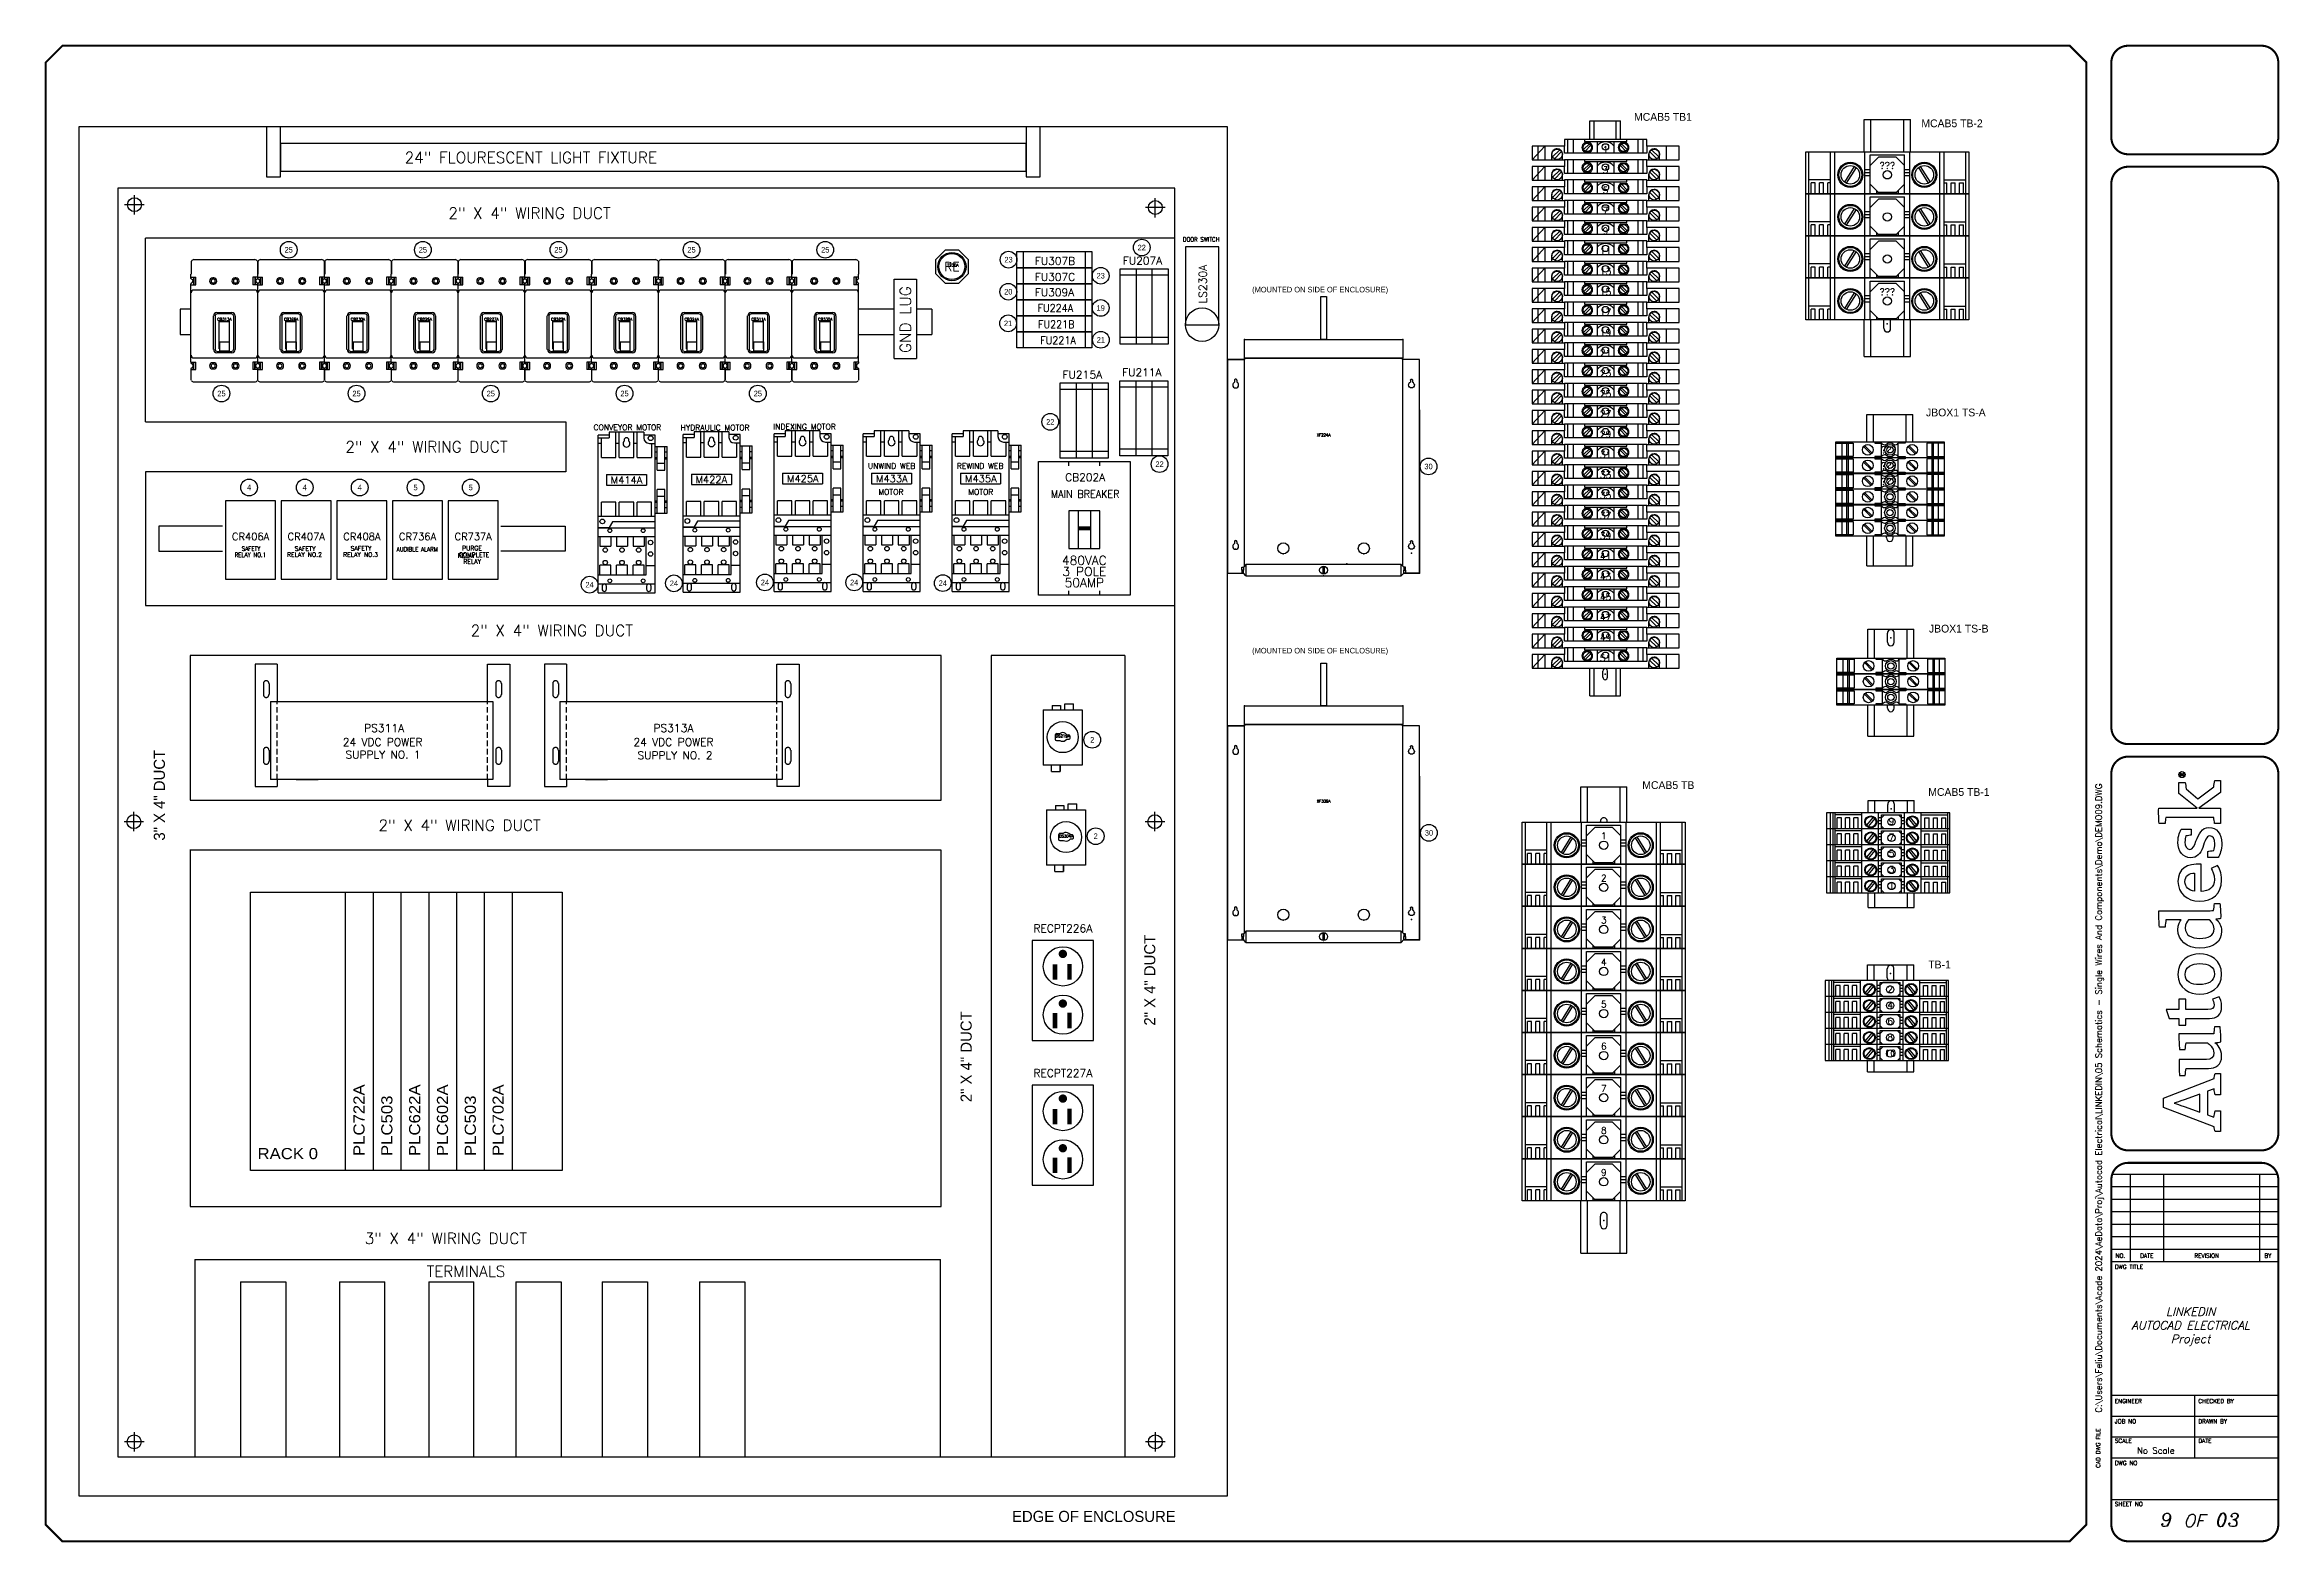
# Model space of a CAD drawing. Header units: inches. Extents: x 0 to 100, y 0 to 67.
import ezdxf
from ezdxf.enums import TextEntityAlignment as Align

# ---------------------------------------------------------------- set-up
doc = ezdxf.new("R2010")
doc.units = ezdxf.units.IN
doc.header["$MEASUREMENT"] = 0
for name, pattern in [('CENTER', [2, 1.25, -0.25, 0.25, -0.25]), ('DASHED', [0.75, 0.5, -0.25]), ('DASHED2', [0.375, 0.25, -0.125])]:
    doc.linetypes.add(name, pattern=pattern)
for name, color, linetype in [('CL', 7, 'Continuous'), ('DEMO-MISC', 7, 'Continuous'), ('DEMO-PSYMS', 7, 'Continuous'), ('DIM-TEXT', 4, 'Continuous'), ('LAYER_1', 160, 'Continuous'), ('PBAL', 52, 'Continuous'), ('PDESC', 142, 'Continuous'), ('PITEM', 1, 'Continuous'), ('PMISC', 7, 'Continuous'), ('PSYMS', 7, 'Continuous'), ('PTAG', 150, 'Continuous'), ('PTERM', 7, 'Continuous'), ('PWIRE', 7, 'Continuous'), ('TAGS', 150, 'Continuous'), ('TITLE', 7, 'Continuous')]:
    doc.layers.add(name, color=color, linetype=linetype)
doc.styles.add('ITALIC', font='ITALIC')
doc.styles.add('LEGACY', font='romans.shx')
doc.styles.add('ROMANS', font='ROMANS.SHX')
doc.styles.add('SIMPLEX', font='SIMPLEX')
doc.styles.add('WD', font='romans.shx')

msp = doc.modelspace()

# ---------------------------------------------------------------- texts
at = {"color": 1}
for s, p in [('MCAB5 TB1', (71.46, 63.91)), ('MCAB5 TB-2', (84.37, 63.62)), ('JBOX1 TS-A', (84.58, 50.63)), ('JBOX1 TS-B', (84.71, 40.92)), ('MCAB5 TB', (71.83, 33.89)), ('MCAB5 TB-1', (84.68, 33.58)), ('TB-1', (84.68, 25.83))]:
    msp.add_text(s, height=0.35, dxfattribs=at).set_placement(p)
at = {"style": 'ROMANS'}
for s, p in [('24" FLOURESCENT LIGHT FIXTURE', (21.89, 62.01)), ('2" X 4" WIRING DUCT', (21.83, 59.51)), ('2" X 4" WIRING DUCT', (17.2, 49.01)), ('2" X 4" WIRING DUCT', (22.83, 40.76)), ('2" X 4" WIRING DUCT', (18.69, 32.01)), ('3" X 4" WIRING DUCT', (18.07, 13.45)), ('TERMINALS', (18.98, 11.97))]:
    msp.add_text(s, height=0.5, dxfattribs=at).set_placement(p, align=Align.CENTER)
msp.add_text('GND LUG', height=0.5, rotation=90, dxfattribs=at).set_placement((38.97, 54.98), align=Align.CENTER)
for s, p in [('480VAC', (46.76, 44.16)), ('3 POLE', (46.76, 43.66)), ('50AMP', (46.76, 43.16))]:
    msp.add_text(s, height=0.4, dxfattribs=at).set_placement(p, align=Align.MIDDLE)
for s, p in [('3" X 4" DUCT', (5.45, 33.61)), ('2" X 4" DUCT', (49.95, 25.3)), ('2" X 4" DUCT', (41.7, 21.86))]:
    msp.add_text(s, height=0.5, rotation=90).set_placement(p, align=Align.CENTER)
msp.add_text('EDGE OF ENCLOSURE', height=0.5).set_placement((43.51, 0.96))
at = {"layer": 'DIM-TEXT', "width": 1.125}
msp.add_text('RACK 0', height=0.5, dxfattribs=at).set_placement((9.61, 17.26))
at = {"layer": 'PSYMS'}
for p in [(54.3, 56.2), (54.3, 39.98)]:
    msp.add_text('(MOUNTED ON SIDE OF ENCLOSURE)', height=0.25, dxfattribs=at).set_placement(p)

# ---------------------------------------------------------------- blocks, each defined once
blk = doc.blocks.new('WD_PTAG')
at = {"style": 'LEGACY', "width": 0.9}
for tag, flags, p in [('P_TAG1', 8, (0, 0.2)), ('P_ITEM', 9, (0, 0.37)), ('DESC1', 8, (0, 0))]:
    blk.add_attdef(tag, text='', height=0.125, dxfattribs=dict(at, flags=flags)).set_placement(p, align=Align.CENTER)
at = {"style": 'LEGACY', "width": 0.7}
blk.add_attdef('LOC', text='', height=0.0625, dxfattribs=at).set_placement((0, 0.36), align=Align.CENTER)
at = {"style": 'LEGACY', "width": 0.9, "flags": 8}
blk.add_attdef('DESC2', text='', height=0.125, dxfattribs=at).set_placement((0, -0.05), align=Align.TOP_CENTER)
at = {"linetype": 'Continuous', "style": 'LEGACY', "flags": 1}
for tag, p in [('P_CAT', (-0.02, -0.23)), ('P_MFG', (-0.02, -0.3))]:
    blk.add_attdef(tag, text='', height=0.05, dxfattribs=at).set_placement(p, align=Align.MIDDLE)
at = {"linetype": 'Continuous', "style": 'LEGACY', "flags": 9}
for tag, p in [('P_ASSYCODE', (-0.02, -0.34)), ('WDBLKNAM', (-0.02, -0.2)), ('RATING10', (-0.02, -0.5)), ('RATING12', (-0.02, -0.52)), ('RATING11', (-0.02, -0.53)), ('RATING1', (-0.02, -0.36)), ('RATING2', (-0.02, -0.38)), ('RATING4', (-0.02, -0.39)), ('RATING3', (-0.02, -0.41)), ('RATING8', (-0.02, -0.42)), ('RATING7', (-0.02, -0.44)), ('RATING6', (-0.02, -0.45)), ('RATING5', (-0.02, -0.47)), ('RATING9', (-0.02, -0.48))]:
    blk.add_attdef(tag, text='', height=0.01, dxfattribs=at).set_placement(p, align=Align.CENTER)
blk = doc.blocks.new('MMPTAG')
at = {"style": 'LEGACY', "width": 0.9, "flags": 8}
blk.add_attdef('P_TAG1', text='', height=0.125, dxfattribs=at).set_placement((0, 0), align=Align.CENTER)
at = {"linetype": 'Continuous', "style": 'LEGACY', "flags": 1}
for tag, p in [('P_MFG', (-0.12, -0.17)), ('P_CAT', (-0.12, -0.1))]:
    blk.add_attdef(tag, text='', height=0.05, dxfattribs=at).set_placement(p, align=Align.MIDDLE)
at = {"linetype": 'Continuous', "style": 'LEGACY', "flags": 9}
for tag, p in [('WDBLKNAM', (-0.12, -0.07)), ('P_ASSYCODE', (-0.12, -0.22))]:
    blk.add_attdef(tag, text='', height=0.01, dxfattribs=at).set_placement(p, align=Align.CENTER)
blk = doc.blocks.new('an16dn0ab')
for p, q in [((0, 0), (0, 7.08)), ((0.5, 7.08), (0, 7.08)), ((2.06, 7.205), (0.5, 7.205)), ((0.5, 7.205), (0.5, 6.955)), ((0.8025, 6.07), (0.8025, 7.205)), ((0.955, 6.07), (0.955, 7.205)), ((1.605, 6.07), (1.605, 7.205)), ((1.7575, 6.07), (1.7575, 7.205)), ((2.06, 7.205), (2.06, 6.955)), ((2.56, 7.08), (2.06, 7.08)), ((2.56, 0), (2.56, 7.08)), ((0, 6.955), (0.5, 6.955)), ((0.1525, 6.705), (0, 6.705)), ((0.1525, 6.07), (0.1525, 6.955)), ((0.1525, 6.07), (0.8025, 6.07)), ((0.955, 6.705), (0.8025, 6.705)), ((0.955, 6.07), (1.605, 6.07)), ((1.1725, 6.855), (1.1725, 6.81214)), ((1.3875, 6.81214), (1.3875, 6.855)), ((1.7575, 6.705), (1.605, 6.705)), ((1.7575, 6.07), (2.4075, 6.07)), ((2.31, 6.705), (2.56, 6.705)), ((2.4075, 6.705), (2.4075, 6.07)), ((2.56, 6.57), (3.1, 6.57)), ((2.56, 6.32), (2.66, 6.32)), ((2.56, 6.07), (2.66, 6.07)), ((2.66, 5.5075), (2.66, 6.57)), ((3, 5.5075), (3, 6.57)), ((3, 6.32), (3.1, 6.32)), ((3, 6.07), (3.1, 6.07)), ((3.1, 3.57), (3.1, 6.57)), ((0.38, 5.305), (2.18, 5.305)), ((0.38, 5.305), (0.38, 4.835)), ((2.18, 5.305), (2.18, 4.835)), ((2.56, 6.0075), (2.66, 6.0075)), ((2.66, 5.8125), (3, 5.8125)), ((2.66, 5.5075), (3, 5.5075)), ((3, 6.0075), (3.1, 6.0075)), ((0.8025, 4.07), (0.1525, 4.07)), ((0.1525, 3.435), (0.1525, 4.07)), ((0.38, 4.835), (2.18, 4.835)), ((0.8025, 3.435), (0.8025, 4.07)), ((0.955, 3.435), (0.955, 4.07)), ((1.605, 4.07), (0.955, 4.07)), ((1.605, 3.435), (1.605, 4.07)), ((2.4075, 4.07), (1.7575, 4.07)), ((1.7575, 3.435), (1.7575, 4.07)), ((2.4075, 3.435), (2.4075, 4.07)), ((2.56, 4.1325), (2.66, 4.1325)), ((2.56, 4.07), (2.66, 4.07)), ((2.66, 3.57), (2.66, 4.6325)), ((3, 4.6325), (2.66, 4.6325)), ((3, 4.3275), (2.66, 4.3275)), ((3, 3.57), (3, 4.6325)), ((3, 4.1325), (3.1, 4.1325)), ((3, 4.07), (3.1, 4.07)), ((0, 3.435), (2.56, 3.435)), ((0.64434, 3.185), (0.5, 2.935)), ((2.56, 3.185), (0.64434, 3.185)), ((2.56, 3.82), (2.66, 3.82)), ((2.56, 3.57), (3.1, 3.57)), ((3, 3.82), (3.1, 3.82)), ((0, 2.935), (0.5, 2.935)), ((0, 2.9194), (2.56, 2.9194)), ((0, 2.5194), (2.56, 2.5194)), ((0.075, 2.5194), (0.075, 2.08845)), ((0.075, 2.08845), (0.575, 2.08845)), ((0.575, 2.5194), (0.575, 2.08845)), ((0.825, 2.5194), (0.825, 2.08845)), ((0.825, 2.08845), (1.325, 2.08845)), ((1.325, 2.5194), (1.325, 2.08845)), ((1.575, 2.5194), (1.575, 2.08845)), ((1.575, 2.08845), (2.075, 2.08845)), ((2.075, 2.5194), (2.075, 2.08845)), ((2.16, 1.2), (2.16, 2.5194)), ((0.575, 1.23095), (0.075, 1.23095)), ((0.075, 0.8), (0.075, 1.23095)), ((0.575, 0.8), (0.575, 1.23095)), ((0.825, 0.8), (0.825, 1.23095)), ((1.325, 1.23095), (0.825, 1.23095)), ((1.325, 0.8), (1.325, 1.23095)), ((1.575, 0.8), (1.575, 1.23095)), ((2.075, 1.23095), (1.575, 1.23095)), ((2.075, 0.8), (2.075, 1.23095)), ((2.56, 1.2), (2.16, 1.2)), ((2.16, 0.8), (2.16, 1.2)), ((0, 0.8), (2.16, 0.8)), ((0, 0.4), (2.56, 0.4)), ((0, 0), (2.56, 0)), ((0.18, 0.29), (0.18, 0.16)), ((0.38, 0.16), (0.38, 0.29)), ((2.18, 0.29), (2.18, 0.16)), ((2.38, 0.16), (2.38, 0.29))]:
    blk.add_line(p, q)
for centre, radius in [((2.365, 6.94), 0.108), ((0.195, 3.2), 0.108), ((0.325, 1.91607), 0.1), ((0.53, 2.7868), 0.085), ((1.075, 1.91607), 0.1), ((1.825, 1.91607), 0.1), ((2.03, 2.7868), 0.085), ((2.36, 2.2542), 0.1), ((0.325, 1.35252), 0.1), ((1.075, 1.35252), 0.1), ((1.825, 1.35252), 0.1), ((2.36, 1.73706), 0.1), ((0.53, 0.5326), 0.085), ((2.03, 0.5326), 0.085)]:
    blk.add_circle(centre, radius)
for centre, radius, start, end in [((1.28, 6.69875), 0.15625, 133.4719993, 46.5280007), ((1.28, 6.855), 0.1075, 0, 180), ((2.31, 6.955), 0.25, 180, 270), ((0.28, 0.29), 0.1, 0, 180), ((0.28, 0.16), 0.1, 180, 0), ((2.28, 0.29), 0.1, 0, 180), ((2.28, 0.16), 0.1, 180, 0)]:
    blk.add_arc(centre, radius, start, end)
blk = doc.blocks.new('ABCRA040')
for p, q in [((2.25, 3.53125), (0, 3.53125)), ((0, 3.53125), (0, 0)), ((2.25, 0), (2.25, 3.53125)), ((0, 0), (2.25, 0))]:
    blk.add_line(p, q)
blk = doc.blocks.new('VDIN2386')
for p, q in [((-0.69, 65.21), (0.69, 65.21)), ((-0.69, 39.37), (-0.69, 65.21)), ((-0.49, 39.37), (-0.49, 65.21)), ((0.49, 39.37), (0.49, 65.21)), ((0.69, 39.37), (0.69, 65.21)), ((-0.1, 63.85), (-0.1, 64.13)), ((0.1, 63.85), (0.1, 64.13)), ((-0.1, 61.88), (-0.1, 62.16)), ((0.1, 61.88), (0.1, 62.16)), ((-0.1, 59.91), (-0.1, 60.19)), ((0.1, 59.91), (0.1, 60.19)), ((-0.1, 57.94), (-0.1, 58.22)), ((0.1, 57.94), (0.1, 58.22)), ((-0.1, 55.97), (-0.1, 56.25)), ((0.1, 55.97), (0.1, 56.25)), ((-0.1, 54), (-0.1, 54.28)), ((0.1, 54), (0.1, 54.28)), ((-0.1, 52.03), (-0.1, 52.31)), ((0.1, 52.03), (0.1, 52.31)), ((-0.1, 50.06), (-0.1, 50.34)), ((0.1, 50.06), (0.1, 50.34)), ((-0.1, 48.09), (-0.1, 48.37)), ((0.1, 48.09), (0.1, 48.37)), ((-0.1, 46.12), (-0.1, 46.4)), ((0.1, 46.12), (0.1, 46.4)), ((-0.1, 44.15), (-0.1, 44.43)), ((0.1, 44.15), (0.1, 44.43)), ((-0.1, 42.18), (-0.1, 42.46)), ((0.1, 42.18), (0.1, 42.46)), ((-0.1, 40.21), (-0.1, 40.49)), ((0.1, 40.21), (0.1, 40.49)), ((-0.69, 39.37), (0.69, 39.37))]:
    blk.add_line(p, q)
for centre, start_param, end_param in [((0, 64.13), 4.712386, 7.853986), ((0, 63.85), 1.570796, 4.712386), ((0, 62.16), 4.712386, 7.853986), ((0, 61.88), 1.570796, 4.712386), ((0, 60.19), 4.712386, 7.853986), ((0, 59.91), 1.570796, 4.712386), ((0, 58.22), 4.712386, 7.853986), ((0, 57.94), 1.570796, 4.712386), ((0, 56.25), 4.712386, 7.853986), ((0, 55.97), 1.570796, 4.712386), ((0, 54.28), 4.712386, 7.853986), ((0, 54), 1.570796, 4.712386), ((0, 52.31), 4.712386, 7.853986), ((0, 52.03), 1.570796, 4.712386), ((0, 50.34), 4.712386, 7.853986), ((0, 50.06), 1.570796, 4.712386), ((0, 48.37), 4.712386, 7.853986), ((0, 48.09), 1.570796, 4.712386), ((0, 46.4), 4.712386, 7.853986), ((0, 46.12), 1.570796, 4.712386), ((0, 44.43), 4.712386, 7.853986), ((0, 44.15), 1.570796, 4.712386), ((0, 42.46), 4.712386, 7.853986), ((0, 42.18), 1.570796, 4.712386), ((0, 40.49), 4.712386, 7.853986), ((0, 40.21), 1.570796, 4.712386)]:
    blk.add_ellipse(centre, major_axis=(0, 0.109), ratio=0.917668, start_param=start_param, end_param=end_param)
for p in [(0, 63.99), (0, 62.02), (0, 60.05), (0, 58.08), (0, 56.11), (0, 54.14), (0, 52.17), (0, 50.2), (0, 48.23), (0, 46.26), (0, 44.29), (0, 42.32), (0, 40.35)]:
    blk.add_point(p)
blk = doc.blocks.new('VDIN2450')
for p, q in [((-0.69, 4.532), (0.69, 4.532)), ((-0.69, 0), (-0.69, 4.532)), ((-0.49, 0), (-0.49, 4.532)), ((0.49, 0), (0.49, 4.532)), ((0.69, 0), (0.69, 4.532)), ((-0.1, 2.814), (-0.1, 3.086)), ((0.1, 2.814), (0.1, 3.086)), ((-0.1, 0.844), (-0.1, 1.116)), ((0.1, 0.844), (0.1, 1.116)), ((-0.69, 0), (0.69, 0))]:
    blk.add_line(p, q)
for centre, start_param, end_param in [((0, 3.086), 4.712386, 7.853986), ((0, 2.814), 1.570797, 4.712387), ((0, 1.116), 4.712386, 7.853986), ((0, 0.844), 1.570797, 4.712387)]:
    blk.add_ellipse(centre, major_axis=(0, 0.109), ratio=0.917668, start_param=start_param, end_param=end_param)
for p in [(0, 2.95), (0, 0.98)]:
    blk.add_point(p)
blk = doc.blocks.new('VDIN2493')
for p, q in [((-0.69, 3.205), (0.69, 3.205)), ((-0.69, 0), (-0.69, 3.205)), ((-0.49, 0), (-0.49, 3.205)), ((-0.1, 2.814), (-0.1, 3.086)), ((0.1, 2.814), (0.1, 3.086)), ((0.49, 0), (0.49, 3.205)), ((0.69, 0), (0.69, 3.205)), ((-0.1, 0.844), (-0.1, 1.116)), ((0.1, 0.844), (0.1, 1.116)), ((-0.69, 0), (0.69, 0))]:
    blk.add_line(p, q)
for centre, start_param, end_param in [((0, 3.086), 4.712386, 7.853986), ((0, 2.814), 1.570796, 4.712386), ((0, 1.116), 4.712386, 7.853986), ((0, 0.844), 1.570796, 4.712386)]:
    blk.add_ellipse(centre, major_axis=(0, 0.109), ratio=0.917668, start_param=start_param, end_param=end_param)
for p in [(0, 2.95), (0, 0.98)]:
    blk.add_point(p)
blk = doc.blocks.new('VDIN2544')
for p, q in [((-0.69, 13.967), (0.69, 13.967)), ((-0.69, 0), (-0.69, 13.967)), ((-0.49, 0), (-0.49, 13.967)), ((0.49, 0), (0.49, 13.967)), ((0.69, 0), (0.69, 13.967)), ((-0.1, 12.664), (-0.1, 12.936)), ((0.1, 12.664), (0.1, 12.936)), ((-0.1, 10.694), (-0.1, 10.966)), ((0.1, 10.694), (0.1, 10.966)), ((-0.1, 8.724), (-0.1, 8.996)), ((0.1, 8.724), (0.1, 8.996)), ((-0.1, 6.754), (-0.1, 7.026)), ((0.1, 6.754), (0.1, 7.026)), ((-0.1, 4.784), (-0.1, 5.056)), ((0.1, 4.784), (0.1, 5.056)), ((-0.1, 2.814), (-0.1, 3.086)), ((0.1, 2.814), (0.1, 3.086)), ((-0.1, 0.844), (-0.1, 1.116)), ((0.1, 0.844), (0.1, 1.116)), ((-0.69, 0), (0.69, 0))]:
    blk.add_line(p, q)
for centre, start_param, end_param in [((0, 12.936), 4.712386, 7.853986), ((0, 12.664), 1.570796, 4.712386), ((0, 10.966), 4.712386, 7.853986), ((0, 10.694), 1.570796, 4.712386), ((0, 8.996), 4.712386, 7.853986), ((0, 8.724), 1.570796, 4.712386), ((0, 7.026), 4.712386, 7.853986), ((0, 6.754), 1.570796, 4.712386), ((0, 5.056), 4.712386, 7.853986), ((0, 4.784), 1.570796, 4.712386), ((0, 3.086), 4.712386, 7.853986), ((0, 2.814), 1.570796, 4.712386), ((0, 1.116), 4.712386, 7.853986), ((0, 0.844), 1.570796, 4.712386)]:
    blk.add_ellipse(centre, major_axis=(0, 0.109), ratio=0.917668, start_param=start_param, end_param=end_param)
for p in [(0, 12.8), (0, 10.83), (0, 8.86), (0, 6.89), (0, 4.92), (0, 2.95), (0, 0.98)]:
    blk.add_point(p)
blk = doc.blocks.new('VDIN2408')
for p, q in [((-0.69, 7.095), (0.69, 7.095)), ((-0.69, 0), (-0.69, 7.095)), ((-0.49, 0), (-0.49, 7.095)), ((0.49, 0), (0.49, 7.095)), ((0.69, 0), (0.69, 7.095)), ((-0.1, 4.784), (-0.1, 5.056)), ((0.1, 4.784), (0.1, 5.056)), ((-0.1, 2.814), (-0.1, 3.086)), ((0.1, 2.814), (0.1, 3.086)), ((-0.1, 0.844), (-0.1, 1.116)), ((0.1, 0.844), (0.1, 1.116)), ((-0.69, 0), (0.69, 0))]:
    blk.add_line(p, q)
for centre, start_param, end_param in [((0, 5.056), 4.712386, 7.853986), ((0, 4.784), 1.570796, 4.712386), ((0, 3.086), 4.712386, 7.853986), ((0, 2.814), 1.570796, 4.712386), ((0, 1.116), 4.712386, 7.853986), ((0, 0.844), 1.570796, 4.712386)]:
    blk.add_ellipse(centre, major_axis=(0, 0.109), ratio=0.917668, start_param=start_param, end_param=end_param)
for p in [(0, 4.92), (0, 2.95), (0, 0.98)]:
    blk.add_point(p)
blk = doc.blocks.new('AI9-BLK2')
at = {"layer": 'LAYER_1', "color": 7}
blk.add_circle((0, 0), 2.03, dxfattribs=at)
blk.add_open_spline([(1.7, 0), (1.7, -1), (1, -1.8), (0, -1.8), (-1, -1.8), (-1.7, -1), (-1.7, 0), (-1.7, 1), (-1, 1.8), (0, 1.8), (1, 1.8), (1.7, 1), (1.7, 0)], degree=3, knots=[0, 0, 0, 0, 1, 1, 1, 2, 2, 2, 3, 3, 3, 4, 4, 4, 4], dxfattribs=at)
blk = doc.blocks.new('AI9-BLK1')
at = {"layer": 'LAYER_1', "color": 7}
for points, knots in [([(0.7, -1.1), (0.7, -1.1), (0.2, -0.4), (0.2, -0.4), (0.1, -0.2), (0, -0.2), (-0.1, -0.1), (0.3, 0), (0.5, 0.2), (0.5, 0.5), (0.5, 0.8), (0.3, 1.1), (-0.2, 1.1), (-0.2, 1.1), (-0.8, 1.1), (-0.8, 1.1), (-0.8, 1.1), (-0.8, -1.1), (-0.8, -1.1), (-0.8, -1.1), (-0.5, -1.1), (-0.5, -1.1), (-0.5, -1.1), (-0.5, -0.1), (-0.5, -0.1), (-0.4, -0.1), (-0.3, -0.2), (-0.2, -0.3), (-0.2, -0.3), (0.3, -1.1), (0.3, -1.1), (0.3, -1.1), (0.7, -1.1), (0.7, -1.1)], [0, 0, 0, 0, 1, 1, 1, 2, 2, 2, 3, 3, 3, 4, 4, 4, 5, 5, 5, 6, 6, 6, 7, 7, 7, 8, 8, 8, 9, 9, 9, 10, 10, 10, 11, 11, 11, 11]), ([(0.2, 0.5), (0.2, 0.2), (-0.1, 0.1), (-0.3, 0.1), (-0.3, 0.1), (-0.5, 0.1), (-0.5, 0.1), (-0.5, 0.1), (-0.5, 0.8), (-0.5, 0.8), (-0.5, 0.8), (-0.2, 0.8), (-0.2, 0.8), (0.1, 0.8), (0.2, 0.7), (0.2, 0.5)], [0, 0, 0, 0, 1, 1, 1, 2, 2, 2, 3, 3, 3, 4, 4, 4, 5, 5, 5, 5])]:
    blk.add_open_spline(points, degree=3, knots=knots, dxfattribs=at)
blk = doc.blocks.new('LOGO')
for points, knots in [([(35.2, 4.3), (35.2, 4.3), (22.1, 38.1), (22.1, 38.1), (22.1, 38.1), (16.1, 38.1), (16.1, 38.1), (16.1, 38.1), (3.2, 4.3), (3.2, 4.3), (2.2, 4.2), (0.9, 4), (0, 3.7), (0, 3.7), (0, 0), (0, 0), (0, 0), (13.7, 0), (13.7, 0), (13.7, 0), (13.7, 3.7), (13.7, 3.7), (12.4, 4), (10.9, 4.3), (9.5, 4.4), (9.5, 4.4), (11.1, 8.8), (11.1, 8.8), (11.1, 8.8), (26.8, 8.8), (26.8, 8.8), (26.8, 8.8), (28.4, 4.3), (28.4, 4.3), (27, 4.2), (25.8, 4), (24.5, 3.7), (24.5, 3.7), (24.5, 0), (24.5, 0), (24.5, 0), (38.7, 0), (38.7, 0), (38.7, 0), (38.7, 3.7), (38.7, 3.7), (37.9, 3.9), (36, 4.3), (35.2, 4.3)], [0, 0, 0, 0, 1, 1, 1, 2, 2, 2, 3, 3, 3, 4, 4, 4, 5, 5, 5, 6, 6, 6, 7, 7, 7, 8, 8, 8, 9, 9, 9, 10, 10, 10, 11, 11, 11, 12, 12, 12, 13, 13, 13, 14, 14, 14, 15, 15, 15, 16, 16, 16, 16]), ([(12.8, 13.8), (12.8, 13.8), (16.6, 24.3), (16.6, 24.3), (17.8, 27.5), (18.2, 28.8), (18.8, 30.9), (18.8, 30.9), (18.9, 30.9), (18.9, 30.9), (19.6, 28.9), (20, 27.5), (21.1, 24.3), (21.1, 24.3), (24.9, 13.8), (24.9, 13.8), (24.9, 13.8), (12.8, 13.8), (12.8, 13.8)], [0, 0, 0, 0, 1, 1, 1, 2, 2, 2, 3, 3, 3, 4, 4, 4, 5, 5, 5, 6, 6, 6, 6]), ([(70.8, 23.1), (70.8, 23.1), (70.8, 27.7), (70.8, 27.7), (70.8, 27.7), (75.3, 27.7), (75.3, 27.7), (75.3, 27.7), (75.3, 34.3), (75.3, 34.3), (75.3, 34.3), (81.3, 36.2), (81.3, 36.2), (81.3, 36.2), (81.3, 27.7), (81.3, 27.7), (81.3, 27.7), (88, 27.7), (88, 27.7), (88, 27.7), (88, 23.1), (88, 23.1), (88, 23.1), (81.3, 23.1), (81.3, 23.1), (81.3, 23.1), (81.3, 8.4), (81.3, 8.4), (81.3, 5.6), (82.1, 4.3), (84.3, 4.3), (86, 4.3), (87.5, 5.1), (88, 5.5), (88, 5.5), (89.7, 0.9), (89.7, 0.9), (88.7, 0.3), (86.5, -0.7), (83.2, -0.7), (77.6, -0.7), (75.3, 2.4), (75.3, 7.4), (75.3, 7.4), (75.3, 23.1), (75.3, 23.1), (75.3, 23.1), (70.8, 23.1), (70.8, 23.1)], [0, 0, 0, 0, 1, 1, 1, 2, 2, 2, 3, 3, 3, 4, 4, 4, 5, 5, 5, 6, 6, 6, 7, 7, 7, 8, 8, 8, 9, 9, 9, 10, 10, 10, 11, 11, 11, 12, 12, 12, 13, 13, 13, 14, 14, 14, 15, 15, 15, 16, 16, 16, 16]), ([(147.1, 4.7), (147.1, 5.4), (147, 6.1), (147, 6.9), (147, 6.9), (147, 41.1), (147, 41.1), (143.4, 41.2), (139.3, 41), (136.1, 40.7), (136.1, 40.7), (136.1, 37), (136.1, 37), (137.7, 36.8), (139.6, 36.6), (141, 36.4), (141, 36.4), (141, 36.4), (141, 36.4), (141, 36.4), (141, 26.2), (141, 26.2), (140, 27.1), (138, 28.4), (134.3, 28.4), (127.3, 28.4), (122, 22.6), (122, 13.8), (122, 4.5), (126.6, -0.7), (133.4, -0.7), (137.1, -0.7), (139.6, 1.1), (141.3, 3.1), (141.3, 2.1), (141.6, 0.6), (141.8, 0), (145.2, -0.2), (148.7, 0.1), (151.7, 0.4), (151.7, 0.4), (151.7, 4.1), (151.7, 4.1), (150.2, 4.2), (148.4, 4.5), (147.1, 4.7)], [0, 0, 0, 0, 1, 1, 1, 2, 2, 2, 3, 3, 3, 4, 4, 4, 5, 5, 5, 6, 6, 6, 7, 7, 7, 8, 8, 8, 9, 9, 9, 10, 10, 10, 11, 11, 11, 12, 12, 12, 13, 13, 13, 14, 14, 14, 15, 15, 15, 15]), ([(229.4, 4.6), (229.4, 4.6), (221.5, 15.2), (221.5, 15.2), (221.5, 15.2), (228, 23), (228, 23), (229.4, 23.1), (231.3, 23.3), (232.4, 23.6), (232.4, 23.6), (232.4, 27.7), (232.4, 27.7), (232.4, 27.7), (225, 27.7), (225, 27.7), (225, 27.7), (215.2, 15.6), (215.2, 15.6), (215.2, 15.6), (215.2, 41.2), (215.2, 41.2), (211.8, 41.3), (208.2, 41.2), (205.1, 40.9), (205.1, 40.9), (205.1, 36.9), (205.1, 36.9), (206.5, 36.8), (208, 36.6), (209.1, 36.5), (209.1, 36.5), (209.1, 4.5), (209.1, 4.5), (207.8, 4.4), (206.3, 4.2), (205.1, 4), (205.1, 4), (205.1, 0), (205.1, 0), (205.1, 0), (215.2, 0), (215.2, 0), (215.2, 0), (215.2, 14.5), (215.2, 14.5), (215.2, 14.5), (225.6, 0), (225.6, 0), (225.6, 0), (233.7, 0), (233.7, 0), (233.7, 0), (233.7, 3.8), (233.7, 3.8), (232.2, 4.2), (230.6, 4.4), (229.4, 4.6)], [0, 0, 0, 0, 1, 1, 1, 2, 2, 2, 3, 3, 3, 4, 4, 4, 5, 5, 5, 6, 6, 6, 7, 7, 7, 8, 8, 8, 9, 9, 9, 10, 10, 10, 11, 11, 11, 12, 12, 12, 13, 13, 13, 14, 14, 14, 15, 15, 15, 16, 16, 16, 17, 17, 17, 18, 18, 18, 19, 19, 19, 19]), ([(59.7, -0.1), (59.5, 0.6), (59.2, 2.6), (59.1, 3.8), (57.8, 2), (54.9, -0.7), (50.2, -0.7), (44.2, -0.7), (42, 3.1), (42, 8.1), (42, 8.1), (42, 22.9), (42, 22.9), (40.6, 23.2), (38.8, 23.4), (37.3, 23.5), (37.3, 23.5), (37.3, 27.3), (37.3, 27.3), (40.3, 27.6), (44.4, 27.8), (48, 27.6), (48, 27.6), (48, 9.3), (48, 9.3), (48, 6.2), (49.1, 4.5), (52.3, 4.5), (55.8, 4.5), (58.4, 7.9), (59, 8.6), (59, 8.6), (59, 23), (59, 23), (57.8, 23.2), (56, 23.4), (54.6, 23.5), (54.6, 23.5), (54.6, 27.3), (54.6, 27.3), (57.6, 27.7), (61.5, 27.8), (65, 27.7), (65, 27.7), (65, 4.6), (65, 4.6), (66.3, 4.4), (68.1, 4.2), (69.6, 4.1), (69.6, 4.1), (69.6, 0.3), (69.6, 0.3), (66.7, 0), (63, -0.2), (59.7, -0.1)], [0, 0, 0, 0, 1, 1, 1, 2, 2, 2, 3, 3, 3, 4, 4, 4, 5, 5, 5, 6, 6, 6, 7, 7, 7, 8, 8, 8, 9, 9, 9, 10, 10, 10, 11, 11, 11, 12, 12, 12, 13, 13, 13, 14, 14, 14, 15, 15, 15, 16, 16, 16, 17, 17, 17, 18, 18, 18, 18]), ([(104.8, -0.7), (95.2, -0.7), (91.4, 7), (91.4, 13.8), (91.4, 20.6), (95.1, 28.4), (104.6, 28.4), (114.1, 28.4), (118.3, 20.8), (118.3, 14), (118.3, 7.2), (114.2, -0.7), (104.8, -0.7)], [0, 0, 0, 0, 1, 1, 1, 2, 2, 2, 3, 3, 3, 4, 4, 4, 4]), ([(104.5, 23.6), (99.6, 23.6), (97.8, 19.5), (97.8, 14), (97.8, 8.5), (99.9, 4.1), (104.8, 4.1), (109.8, 4.1), (111.8, 8.2), (111.8, 13.8), (111.8, 19.3), (109.5, 23.6), (104.5, 23.6)], [0, 0, 0, 0, 1, 1, 1, 2, 2, 2, 3, 3, 3, 4, 4, 4, 4]), ([(141, 7.6), (140.3, 6.7), (138.2, 4.3), (135, 4.3), (130.5, 4.3), (128.5, 8.1), (128.5, 13.8), (128.5, 19.6), (130.9, 23.5), (135.4, 23.5), (138.3, 23.5), (139.9, 22.3), (141, 21.3), (141, 21.3), (141, 7.6), (141, 7.6)], [0, 0, 0, 0, 1, 1, 1, 2, 2, 2, 3, 3, 3, 4, 4, 4, 5, 5, 5, 5]), ([(167.6, 4.1), (171.4, 4.1), (173.8, 5.5), (175, 6.2), (175, 6.2), (177.1, 2.1), (177.1, 2.1), (175.5, 1.1), (172.6, -0.7), (167.2, -0.7), (158.2, -0.7), (153.3, 5.5), (153.3, 14), (153.3, 22.5), (158.9, 28.4), (166.4, 28.4), (174.6, 28.4), (178.7, 22.5), (177.9, 12.9), (177.9, 12.9), (159.8, 12.9), (159.8, 12.9), (160, 7.9), (162.3, 4.1), (167.6, 4.1)], [0, 0, 0, 0, 1, 1, 1, 2, 2, 2, 3, 3, 3, 4, 4, 4, 5, 5, 5, 6, 6, 6, 7, 7, 7, 8, 8, 8, 8]), ([(172, 17.3), (171.9, 20.8), (170.4, 23.7), (166.3, 23.7), (162.6, 23.7), (160.6, 21.2), (159.9, 17.3), (159.9, 17.3), (172, 17.3), (172, 17.3)], [0, 0, 0, 0, 1, 1, 1, 2, 2, 2, 3, 3, 3, 3]), ([(193.3, 16.4), (190.2, 17.6), (187.8, 18.3), (187.8, 20.5), (187.8, 22.6), (189.9, 23.7), (192.6, 23.7), (194.1, 23.7), (195.6, 23.5), (196.8, 23.1), (196.9, 21.9), (197.1, 20.1), (197.3, 19.6), (197.3, 19.6), (201.3, 19.6), (201.3, 19.6), (201.3, 19.6), (201.3, 26.1), (201.3, 26.1), (200.2, 26.8), (197.1, 28.4), (192.4, 28.4), (186.5, 28.4), (182.2, 25), (182.2, 20.1), (182.2, 15.7), (184.9, 13.4), (189.1, 11.9), (193.4, 10.4), (196.7, 9.3), (196.7, 7.2), (196.7, 5.1), (195, 3.9), (191.4, 3.9), (189.9, 3.9), (188.1, 4.1), (187, 4.6), (186.9, 5.9), (186.6, 7.8), (186.3, 8.4), (186.3, 8.4), (182.3, 8.4), (182.3, 8.4), (182.3, 8.4), (182.3, 1.6), (182.3, 1.6), (182.3, 1.6), (182.3, 1.6), (182.3, 1.6), (184.1, 0.5), (187.5, -0.8), (191.8, -0.8), (198.3, -0.8), (202.4, 2.6), (202.4, 7.8), (202.4, 12.5), (197.8, 14.6), (193.3, 16.4)], [0, 0, 0, 0, 1, 1, 1, 2, 2, 2, 3, 3, 3, 4, 4, 4, 5, 5, 5, 6, 6, 6, 7, 7, 7, 8, 8, 8, 9, 9, 9, 10, 10, 10, 11, 11, 11, 12, 12, 12, 13, 13, 13, 14, 14, 14, 15, 15, 15, 16, 16, 16, 17, 17, 17, 18, 18, 18, 19, 19, 19, 19])]:
    blk.add_open_spline(points, degree=3, knots=knots)
for name, p in [('AI9-BLK2', (237.6, 25.7)), ('AI9-BLK1', (237.8, 25.7))]:
    blk.add_blockref(name, p)
blk = doc.blocks.new('acade_title')
at = {"layer": 'TITLE'}
for p, q in [((30.594, 22.177), (30.594, 20.781)), ((30.969, 5.531), (33.469, 5.531)), ((31.25, 5.531), (31.25, 4.219)), ((31.75, 5.531), (31.75, 4.219)), ((33.188, 5.531), (33.188, 4.219)), ((30.969, 5.344), (33.469, 5.344)), ((30.969, 5.156), (33.469, 5.156)), ((30.969, 4.969), (33.469, 4.969)), ((30.969, 4.781), (33.469, 4.781)), ((30.969, 4.594), (33.469, 4.594)), ((30.969, 4.406), (33.469, 4.406)), ((30.969, 4.219), (33.469, 4.219)), ((30.594, 0.281), (30.594, 2.214)), ((30.969, 2.219), (33.469, 2.219)), ((32.219, 1.281), (32.219, 2.219)), ((30.969, 1.906), (33.469, 1.906)), ((30.969, 1.594), (33.469, 1.594)), ((30.969, 1.281), (33.469, 1.281)), ((30.969, 0.656), (33.469, 0.656))]:
    blk.add_line(p, q, dxfattribs=at)
at = {"layer": 'TITLE', "const_width": 0.0312}
blk.add_lwpolyline([(30.594, 0.281), (30.594, 22.177), (30.344, 22.427), (0.281, 22.427), (0.031, 22.177), (0.031, 0.281), (0.281, 0.031), (30.344, 0.031)], close=True, dxfattribs=at)
for points in [[(31.219, 22.427, 0.414214), (30.969, 22.177, 0.414214)], [(33.469, 22.177, 0.414214), (33.219, 22.427, 0.414214)], [(30.969, 21.052, 0.414214), (31.219, 20.802, 0.414214)], [(33.219, 20.802, 0.414214), (33.469, 21.052, 0.414214)], [(31.219, 20.615, 0.414214), (30.969, 20.365, 0.414214)], [(33.469, 20.365, 0.414214), (33.219, 20.615, 0.414214)], [(30.969, 12.219, 0.414214), (31.219, 11.969, 0.414214)], [(33.219, 11.969, 0.414214), (33.469, 12.219, 0.414214)], [(31.219, 11.781, 0.414214), (30.969, 11.531, 0.414214)], [(33.469, 11.531, 0.414214), (33.219, 11.781, 0.414214)], [(30.969, 6.135, 0.414214), (31.219, 5.885, 0.414214)], [(33.219, 5.885, 0.414214), (33.469, 6.135, 0.414214)], [(31.219, 5.698, 0.414214), (30.969, 5.448, 0.414214)], [(33.469, 5.448, 0.414214), (33.219, 5.698, 0.414214)], [(30.969, 0.281, 0.414214), (31.219, 0.031, 0.414214)], [(33.219, 0.031, 0.414214), (33.469, 0.281, 0.414214)]]:
    blk.add_lwpolyline(points, format="xyb", dxfattribs=at)
for points in [[(33.219, 22.427), (31.219, 22.427)], [(30.969, 22.177), (30.969, 21.052)], [(33.469, 22.177), (33.469, 21.052)], [(33.219, 20.802), (31.219, 20.802)], [(33.219, 20.615), (31.219, 20.615)], [(30.969, 20.365), (30.969, 12.219)], [(33.469, 20.365), (33.469, 12.219)], [(31.219, 11.969), (33.219, 11.969)], [(31.219, 11.781), (33.219, 11.781)], [(31.219, 5.885), (33.219, 5.885)], [(31.219, 5.698), (33.219, 5.698)], [(30.969, 5.448), (30.969, 0.281)], [(33.469, 5.448), (33.469, 0.281)], [(31.219, 0.031), (33.219, 0.031)]]:
    blk.add_lwpolyline(points, dxfattribs=at)
at = {"layer": 'TITLE', "color": 7, "const_width": 0.0312}
for points in [[(30.969, 11.531), (30.969, 6.135)], [(33.469, 11.531), (33.469, 6.135)]]:
    blk.add_lwpolyline(points, dxfattribs=at)
at = {"xscale": 0.02250000000000085, "yscale": 0.02250000000000085, "zscale": 0.02250000000000085, "rotation": 90}
blk.add_blockref('LOGO', (32.605, 6.167), dxfattribs=at)
at = {"layer": 'TITLE', "color": 1, "style": 'SIMPLEX'}
for s, p in [('DWG TITLE', (31.021, 4.109)), ('ENGINEER', (31.021, 2.099)), ('CHECKED BY', (32.271, 2.099)), ('JOB NO', (31.021, 1.797)), ('DRAWN BY', (32.271, 1.797)), ('SCALE', (31.021, 1.505)), ('DATE', (32.271, 1.505)), ('DWG NO', (31.021, 1.172)), ('SHEET NO', (31.021, 0.557))]:
    blk.add_text(s, height=0.0625, dxfattribs=at).set_placement(p)
at = {"layer": 'TITLE', "color": 1}
for s, height, style, p in [('NO.', 0.0625, 'SIMPLEX', (31.104, 4.307)), ('DATE', 0.0625, 'SIMPLEX', (31.5, 4.307)), ('REVISION', 0.0625, 'SIMPLEX', (32.396, 4.307)), ('BY', 0.0625, 'SIMPLEX', (33.313, 4.307)), ('OF', 0.1875, 'ITALIC', (32.208, 0.339))]:
    blk.add_text(s, height=height, dxfattribs=dict(at, style=style)).set_placement(p, align=Align.MIDDLE)
at = {"layer": 'TITLE', "color": 1, "style": 'SIMPLEX'}
blk.add_text('CAD DWG FILE', height=0.0625, rotation=90, dxfattribs=at).set_placement((30.802, 1.13))
at = {"layer": 'TITLE', "color": 1, "style": 'ITALIC'}
for tag, height, p in [('TITLE#1', 0.125, (32.156, 3.406)), ('TITLE#2', 0.125, (32.156, 3.204)), ('TITLE#3', 0.125, (32.156, 3.001)), ('TITLE#4', 0.125, (32.156, 2.799)), ('DWG#', 0.2, (32.156, 0.826))]:
    blk.add_attdef(tag, text='', height=height, dxfattribs=at).set_placement(p, align=Align.CENTER)
at = {"layer": 'TITLE', "color": 1, "style": 'SIMPLEX'}
blk.add_attdef('CAD#', (30.826, 1.958), '', height=0.0938, rotation=90, dxfattribs=at)
at = {"layer": 'TITLE', "color": 1}
for tag, p, height, style in [('ENGINEER', (31.237, 1.958), 0.0938, 'ITALIC'), ('CHKDBY', (32.424, 1.958), 0.0938, 'ITALIC'), ('JOB#', (31.464, 1.644), 0.0938, 'SIMPLEX'), ('DRAWNBY', (32.494, 1.644), 0.0938, 'ITALIC'), ('SCALE', (31.353, 1.344), 0.0938, 'SIMPLEX'), ('DATE', (32.408, 1.344), 0.0938, 'SIMPLEX'), ('SHTS', (32.532, 0.25), 0.2, 'ITALIC')]:
    blk.add_attdef(tag, p, '', height=height, dxfattribs=dict(at, style=style))
at = {"layer": 'TITLE', "color": 1, "style": 'ITALIC'}
blk.add_attdef('SH#', text='', height=0.2, dxfattribs=at).set_placement((31.881, 0.25), align=Align.RIGHT)
at = {"layer": 'TITLE', "color": 7, "flags": 9}
blk.add_attdef('WD_TB', (31.219, 0.031), '', height=0.125, dxfattribs=at)
blk = doc.blocks.new('ef_3p')
at = {"linetype": 'Continuous'}
for p, q in [((-1.01, 0.31), (-1, 0.31)), ((-1.01, 0.12), (-1.01, 0.31)), ((-1.01, 0.17), (-0.79, 0.17)), ((-1, 0.9), (-1, 0.31)), ((-0.92, 0.02), (-0.92, -0.02)), ((-0.9, 0.17), (-0.9, -0.17)), ((-0.88, 0.97), (1.86, 0.97)), ((-0.88, 0.17), (-0.88, -0.17)), ((-0.79, -0.17), (-0.79, 0.17)), ((0.01, 0.14), (-0.03, 0.14)), ((0, 0.08), (-0.02, 0.08)), ((1.01, 0.14), (0.97, 0.14)), ((1, 0.08), (0.98, 0.08)), ((1.99, 0.17), (1.77, 0.17)), ((1.77, 0.17), (1.77, -0.17)), ((1.86, 0.17), (1.86, -0.17)), ((1.88, 0.17), (1.88, -0.17)), ((1.9, -0.02), (1.9, 0.02)), ((1.98, 0.9), (1.98, 0.31)), ((1.99, 0.31), (1.98, 0.31)), ((1.99, 0.12), (1.99, 0.31)), ((-1.01, -3.63), (-1.01, -0.12)), ((-1.01, -0.17), (-0.79, -0.17)), ((1.86, -0.41), (-0.88, -0.41)), ((-0.03, -0.14), (0.01, -0.14)), ((-0.02, -0.08), (0, -0.08)), ((0.97, -0.14), (1.01, -0.14)), ((0.98, -0.08), (1, -0.08)), ((1.99, -0.17), (1.77, -0.17)), ((1.99, -3.63), (1.99, -0.12)), ((0, -3.08), (0, -1.56)), ((0.07, -1.56), (0.07, -3.08)), ((0.15, -1.42), (0.83, -1.42)), ((0.83, -1.48), (0.15, -1.48)), ((0.25, -3.04), (0.25, -1.81)), ((0.25, -1.81), (0.72, -1.81)), ((0.72, -1.83), (0.25, -1.83)), ((0.72, -3.04), (0.72, -1.81)), ((0.91, -3.08), (0.91, -1.56)), ((0.97, -1.56), (0.97, -3.08)), ((0.27, -2.99), (0.25, -2.99)), ((0.27, -2.73), (0.71, -2.73)), ((0.27, -2.73), (0.27, -3.14)), ((0.71, -2.73), (0.71, -3.14)), ((0.72, -2.99), (0.71, -2.99)), ((-1, -3.63), (-1.01, -3.63)), ((-1, -3.69), (-1, -3.63)), ((-1, -3.64), (-0.79, -3.64)), ((-1, -4.46), (-1, -3.93)), ((-1, -3.98), (-0.79, -3.98)), ((-0.92, -3.79), (-0.92, -3.84)), ((-0.9, -3.98), (-0.9, -3.64)), ((-0.88, -3.45), (1.86, -3.45)), ((-0.88, -3.98), (-0.88, -3.64)), ((-0.79, -3.98), (-0.79, -3.64)), ((0.01, -3.67), (-0.03, -3.67)), ((-0.03, -3.95), (0.01, -3.95)), ((0, -3.73), (-0.02, -3.73)), ((-0.02, -3.9), (0, -3.9)), ((0.15, -3.16), (0.83, -3.16)), ((0.83, -3.22), (0.15, -3.22)), ((0.25, -3.04), (0.27, -3.04)), ((0.27, -3.14), (0.71, -3.14)), ((0.71, -3.04), (0.72, -3.04)), ((1.01, -3.67), (0.97, -3.67)), ((0.97, -3.95), (1.01, -3.95)), ((1, -3.73), (0.98, -3.73)), ((0.98, -3.9), (1, -3.9)), ((1.77, -3.64), (1.77, -3.98)), ((1.98, -3.64), (1.77, -3.64)), ((1.98, -3.98), (1.77, -3.98)), ((1.86, -3.98), (1.86, -3.64)), ((1.88, -3.98), (1.88, -3.64)), ((1.9, -3.84), (1.9, -3.79)), ((1.98, -3.63), (1.98, -3.69)), ((1.98, -3.63), (1.99, -3.63)), ((1.98, -3.93), (1.98, -4.46)), ((-0.88, -4.53), (1.86, -4.53))]:
    blk.add_line(p, q, dxfattribs=at)
for centre, radius, start, end in [((-0.98, 0.12), 0.031, 180, 255.6408), ((-0.88, 0.84), 0.125, 90, 155.7832), ((-1.01, 0), 0.094, 284.3592, 75.6408), ((-0.03, 0), 0.141, 90, 270), ((-0.02, 0), 0.084, 90, 270), ((0, 0), 0.084, 270, 90), ((0.01, 0), 0.141, 270, 90), ((0.97, 0), 0.141, 90, 270), ((0.98, 0), 0.084, 90, 270), ((1, 0), 0.084, 270, 90), ((1.01, 0), 0.141, 270, 90), ((1.86, 0.84), 0.125, 24.2168, 90), ((1.99, 0), 0.094, 104.3592, 255.6408), ((1.96, 0.12), 0.031, 284.3592, 0), ((-0.98, -0.12), 0.031, 104.3592, 180), ((-0.88, -0.53), 0.125, 90, 180), ((1.86, -0.53), 0.125, 0, 90), ((1.96, -0.12), 0.031, 0, 75.6408), ((0.15, -1.56), 0.14, 90, 180), ((0.15, -1.56), 0.077, 90, 180), ((0.83, -1.56), 0.14, 0, 90), ((0.83, -1.56), 0.077, 0, 90), ((-0.88, -3.33), 0.125, 180, 270), ((-0.97, -3.69), 0.031, 180, 250.3666), ((-0.97, -3.93), 0.031, 109.6334, 180), ((-1.01, -3.81), 0.094, 289.6334, 70.3666), ((-0.03, -3.81), 0.141, 90, 270), ((-0.02, -3.81), 0.084, 90, 270), ((0, -3.81), 0.084, 270, 90), ((0.15, -3.08), 0.14, 180, 270), ((0.01, -3.81), 0.141, 270, 90), ((0.15, -3.08), 0.077, 180, 270), ((0.83, -3.08), 0.077, 270, 0), ((0.83, -3.08), 0.14, 270, 0), ((0.97, -3.81), 0.141, 90, 270), ((0.98, -3.81), 0.084, 90, 270), ((1, -3.81), 0.084, 270, 90), ((1.01, -3.81), 0.141, 270, 90), ((1.86, -3.33), 0.125, 270, 0), ((1.99, -3.81), 0.094, 109.6334, 250.3666), ((1.95, -3.69), 0.031, 289.6334, 0), ((1.95, -3.93), 0.031, 0, 70.3666), ((-0.88, -4.41), 0.125, 204.2168, 270), ((1.86, -4.41), 0.125, 270, 335.7832)]:
    blk.add_arc(centre, radius, start, end, dxfattribs=at)
blk = doc.blocks.new('ABDSB220')
for p, q in [((0, 2.48), (0, 0)), ((0, 2.48), (1.76, 2.48)), ((0.4, 2.68), (0.4, 2.48)), ((0.78, 2.68), (0.78, 2.48)), ((0.98, 2.76), (1.36, 2.76)), ((1.36, 2.48), (1.36, 2.76)), ((1.76, 2.48), (1.76, 0)), ((1.76, 0), (0, 0)), ((0.38, -0.28), (0.76, -0.28))]:
    blk.add_line(p, q)
at = {"color": 7}
for points in [[(0.4, 2.68), (0.78, 2.68)], [(0.78, 2.68), (0.78, 2.68)], [(0.98, 2.48), (0.98, 2.76)], [(1.76, 2.48), (1.76, 2.48)], [(1.76, 2.48), (1.76, 2.48)], [(0.61, 1.43), (0.57, 1.41), (0.56, 1.38)], [(0.56, 1.15), (0.56, 1.38)], [(0.61, 1.09), (0.57, 1.11), (0.56, 1.15)], [(0.61, 1.43), (0.76, 1.43)], [(0.76, 1.09), (0.61, 1.09)], [(1.06, 1.37), (1.01, 1.42), (0.95, 1.45), (0.89, 1.47), (0.82, 1.46), (0.76, 1.43)], [(1.06, 1.16), (1.01, 1.11), (0.95, 1.07), (0.89, 1.06), (0.82, 1.07), (0.76, 1.09)], [(1.06, 1.37), (1.15, 1.37)], [(1.15, 1.16), (1.06, 1.16)], [(1.2, 1.32), (1.19, 1.35), (1.15, 1.37)], [(1.2, 1.2), (1.19, 1.17), (1.15, 1.16)], [(1.2, 1.32), (1.2, 1.2)], [(0.38, -0.28), (0.38, 0)], [(0.76, -0.28), (0.76, 0)], [(0.76, 0), (0.76, -0.28)], [(0.76, 0), (0.76, 0)]]:
    blk.add_lwpolyline(points, dxfattribs=at)
blk.add_circle((0.88, 1.26), 0.698)
blk = doc.blocks.new('ABLT3R')
for p, q in [((-0.31, 0.74), (-0.74, 0.31)), ((-0.74, 0.31), (-0.74, -0.31)), ((0.31, 0.74), (-0.31, 0.74)), ((0.74, 0.31), (0.31, 0.74)), ((0.74, -0.31), (0.74, 0.31)), ((-0.74, -0.31), (-0.31, -0.74)), ((-0.31, -0.74), (0.31, -0.74)), ((0.31, -0.74), (0.74, -0.31))]:
    blk.add_line(p, q)
for radius in [0.635, 0.585]:
    blk.add_circle((0, 0), radius)
at = {"style": 'WD'}
blk.add_attdef('COLOR', text='', height=0.4, dxfattribs=at).set_placement((0, 0), align=Align.MIDDLE_CENTER)
blk = doc.blocks.new('M_PFN_2')
at = {"color": 0, "linetype": 'ByBlock'}
blk.add_point((0, 0), dxfattribs=at)
blk = doc.blocks.new('3589')
for p, q in [((-0.36, 8.18), (0.4, 8.18)), ((-0.36, 5.93), (-0.36, 8.18)), ((8.26, 8.18), (7.5, 8.18)), ((8.26, 5.93), (8.26, 8.18)), ((-0.05, 7.25), (-0.05, 7.17)), ((0.05, 7.25), (0.05, 7.17)), ((7.85, 7.25), (7.85, 7.17)), ((7.95, 7.25), (7.95, 7.17)), ((-0.05, 0), (-0.05, -0.08)), ((0.05, 0), (0.05, -0.08)), ((7.85, 0), (7.85, -0.08)), ((7.95, 0), (7.95, -0.08)), ((0.46, -1.03), (0.35, -1.15)), ((0.46, -1.54), (0.35, -1.41)), ((3.92, -1.11), (3.92, -1.45)), ((3.98, -1.11), (3.98, -1.45)), ((7.44, -1.03), (7.55, -1.15)), ((7.44, -1.54), (7.55, -1.41))]:
    blk.add_line(p, q)
at = {"flags": 128}
for points in [[(3.83, 11.01), (4.08, 11.01), (4.08, 9.08), (3.83, 9.08)], [(0.39, 9.08), (7.51, 9.08), (7.51, 8.24), (0.39, 8.24)], [(0.35, -1.28), (0.27, -1.28), (0.27, -1.15), (0.35, -1.15)], [(0.35, -1.28), (0.27, -1.28), (0.27, -1.41), (0.35, -1.41)], [(7.44, -1.03), (0.46, -1.03), (0.46, -1.54), (7.44, -1.54)], [(7.55, -1.28), (7.63, -1.28), (7.63, -1.15), (7.55, -1.15)], [(7.55, -1.28), (7.63, -1.28), (7.63, -1.41), (7.55, -1.41)]]:
    blk.add_lwpolyline(points, close=True, dxfattribs=at)
for points in [[(7.54, -1.42), (8.26, -1.42), (8.26, 8.18), (7.5, 8.18), (7.5, 8.24), (0.4, 8.24), (0.4, 8.18), (-0.36, 8.18), (-0.36, -1.42), (0.36, -1.42)], [(0.4, -1.09), (0.4, 8.24), (7.5, 8.24), (7.5, -1.09)], [(8.26, 5.93), (8.26, -1.42), (7.62, -1.42)]]:
    blk.add_lwpolyline(points, dxfattribs=at)
for points in [[(-0.13, 7.04, 0.414214), (0, 6.91, 0.414214), (0.13, 7.04, 0.305338), (0.05, 7.17)], [(0.05, 7.25, 0.414214), (0, 7.3, 0.414214), (-0.05, 7.25)], [(8.03, 7.04, -0.414214), (7.9, 6.91, -0.414214), (7.77, 7.04, -0.305338), (7.85, 7.17)], [(7.85, 7.25, -0.414214), (7.9, 7.3, -0.414214), (7.95, 7.25)], [(0.05, 0, 0.414214), (0, 0.05, 0.414214), (-0.05, 0)], [(7.85, 0, -0.414214), (7.9, 0.05, -0.414214), (7.95, 0)], [(-0.13, -0.21, 0.414214), (0, -0.34, 0.414214), (0.13, -0.21, 0.305338), (0.05, -0.08)], [(8.03, -0.21, -0.414214), (7.9, -0.34, -0.414214), (7.77, -0.21, -0.305338), (7.85, -0.08)]]:
    blk.add_lwpolyline(points, format="xyb", dxfattribs=at)
for centre, radius in [((2.14, -0.3), 0.25), ((5.76, -0.3), 0.25), ((3.95, -1.28), 0.176)]:
    blk.add_circle(centre, radius)
for centre, start, end in [((0, 7.04), 112.0824, 180), ((7.9, 7.04), 0, 67.9176), ((0, -0.21), 112.0824, 180), ((7.9, -0.21), 0, 67.9176)]:
    blk.add_arc(centre, 0.133, start, end)
at = {"xscale": 4, "yscale": 4, "zscale": 4}
for p, rotation in [((0.39, 9.08), 90.00000000000594), ((7.51, 9.08), 90.00000000000594), ((0, -0.34), 269.999999999994), ((2.14, -0.55), 269.999999999994), ((5.76, -0.55), 269.999999999994), ((7.9, -0.51), 269.999999999994), ((-0.36, -1.42), 269.999999999994), ((3.95, -1.54), 269.999999999994), ((3.95, -1.54), 269.999999999994), ((8.26, -1.42), 269.999999999994)]:
    blk.add_blockref('M_PFN_2', p, dxfattribs=dict(at, rotation=rotation))
for p in [(7.51, 9.08), (8.03, 7.04), (8.03, -0.21), (8.26, -1.42)]:
    blk.add_blockref('M_PFN_2', p, dxfattribs=at)
blk = doc.blocks.new('UKK3')
at = {"style": 'WD', "flags": 1}
for tag, height, p in [('INST', 0.125, (0, 0.384)), ('LOC', 0.125, (0, 0.207)), ('ASSYCODE', 0.05, (0, -0.674)), ('FP', 0.05, (0, -0.587)), ('FPT', 0.05, (0.141, -0.587))]:
    blk.add_attdef(tag, text='', height=height, dxfattribs=at).set_placement(p, align=Align.CENTER)
blk.add_wipeout([(-1.099, -0.1), (-0.616, -0.1), (-0.616, 0), (0.616, 0), (0.616, -0.1), (1.101, -0.1), (1.101, -0.305), (-1.099, -0.305)])
blk.add_wipeout([(-1.099, -0.1), (-0.616, -0.1), (-0.616, 0), (0.616, 0), (0.616, -0.1), (1.101, -0.1), (1.101, -0.305), (-1.099, -0.305)])
for p, q in [((0.616, 0), (-0.616, 0)), ((-0.616, 0), (-0.616, -0.1)), ((0.616, -0.1), (0.616, 0)), ((-1.099, -0.1), (-1.099, -0.305)), ((-0.616, -0.1), (-1.099, -0.1)), ((-1.099, -0.1), (-1.099, -0.1)), ((-1.099, -0.305), (-0.909, -0.1)), ((-1.099, -0.305), (1.101, -0.305)), ((-1.015, -0.1), (-1.015, -0.305)), ((-0.909, -0.1), (-0.909, -0.305)), ((-0.806, -0.305), (-0.806, -0.22)), ((-0.686, -0.154), (-0.794, -0.261)), ((-0.658, -0.182), (-0.765, -0.29)), ((-0.726, -0.14), (-0.726, -0.14)), ((-0.646, -0.305), (-0.646, -0.22)), ((-0.616, -0.205), (-0.616, -0.1)), ((0.616, -0.205), (-0.616, -0.205)), ((-0.569, 0), (-0.569, -0.205)), ((-0.487, 0), (-0.487, -0.205)), ((-0.242, -0.065), (-0.328, -0.152)), ((-0.232, -0.051), (-0.317, -0.051)), ((-0.232, -0.187), (-0.317, -0.187)), ((-0.314, 0), (-0.314, -0.028)), ((-0.314, -0.028), (0.318, -0.028)), ((-0.221, -0.087), (-0.307, -0.173)), ((-0.127, -0.028), (-0.127, -0.205)), ((0.123, -0.028), (0.123, -0.205)), ((0.217, -0.087), (0.303, -0.173)), ((0.229, -0.051), (0.313, -0.051)), ((0.229, -0.187), (0.313, -0.187)), ((0.238, -0.065), (0.325, -0.152)), ((0.318, -0.028), (0.318, 0)), ((0.483, 0), (0.483, -0.205)), ((0.56, 0), (0.56, -0.205)), ((1.101, -0.1), (0.616, -0.1)), ((0.616, -0.1), (0.616, -0.205)), ((0.648, -0.305), (0.648, -0.22)), ((0.66, -0.182), (0.768, -0.29)), ((0.689, -0.154), (0.796, -0.261)), ((0.728, -0.14), (0.728, -0.14)), ((0.808, -0.305), (0.808, -0.22)), ((0.906, -0.1), (0.906, -0.305)), ((1.101, -0.305), (1.101, -0.1))]:
    blk.add_line(p, q)
for centre, radius in [((-0.726, -0.222), 0.0788), ((-0.274, -0.119), 0.0629), ((-0.002, -0.111), 0.048), ((0.271, -0.119), 0.0629), ((0.729, -0.222), 0.0788)]:
    blk.add_circle(centre, radius)
for centre, radius, start, end in [((-0.726, -0.22), 0.08, 90, 180.0114), ((-0.726, -0.22), 0.08, 0.0114, 90), ((-0.274, -0.119), 0.08, 121.8413, 238.2647), ((-0.274, -0.119), 0.08, 301.7353, 58.1587), ((-0.002, -0.202), 0.165, 40.9051, 139.0949), ((0.271, -0.119), 0.08, 121.8413, 238.2647), ((0.271, -0.119), 0.08, 301.7353, 58.1587), ((0.728, -0.22), 0.08, 90, 179.9886), ((0.728, -0.22), 0.08, 359.9886, 90)]:
    blk.add_arc(centre, radius, start, end)
for tag, height, p in [('P_TAGSTRIP', 0.125, (0, 0.031)), ('MFG', 0.05, (0, -0.372)), ('WDBLKNAM', 0.05, (0, -0.515)), ('CAT', 0.05, (0, -0.444))]:
    blk.add_attdef(tag, text='', height=height, dxfattribs=at).set_placement(p, align=Align.CENTER)
at = {"style": 'WD', "width": 0.8}
for tag, p in [('L02WIRENOL', (-1.131, -0.335)), ('WIRENOL', (-1.131, -0.202))]:
    blk.add_attdef(tag, text='', height=0.1, dxfattribs=at).set_placement(p, align=Align.MIDDLE_RIGHT)
at = {"style": 'WD'}
for tag in ['WIRENO', 'TERM']:
    blk.add_attdef(tag, text='', height=0.1, dxfattribs=at).set_placement((0.001, -0.152), align=Align.MIDDLE_CENTER)
at = {"style": 'WD', "width": 0.8}
for tag, p in [('WIRENOR', (1.134, -0.202)), ('L02WIRENOR', (1.134, -0.335))]:
    blk.add_attdef(tag, text='', height=0.1, dxfattribs=at).set_placement(p, align=Align.MIDDLE_LEFT)
at = {"style": 'WD', "flags": 1}
for tag, p in [('L01PINL', (-0.695, -0.37)), ('L02PINL', (-0.695, -0.435))]:
    blk.add_attdef(tag, text='', height=0.05, dxfattribs=at).set_placement(p, align=Align.MIDDLE_RIGHT)
for tag in ['L02WIRENO', 'L02TERM']:
    blk.add_attdef(tag, text='', height=0.1, dxfattribs=at).set_placement((0, -0.428), align=Align.MIDDLE_CENTER)
for tag, p in [('L01PINR', (0.692, -0.37)), ('L02PINR', (0.692, -0.435))]:
    blk.add_attdef(tag, text='', height=0.05, dxfattribs=at).set_placement(p, align=Align.MIDDLE_LEFT)
blk = doc.blocks.new('DN-T1_0')
at = {"style": 'WD', "flags": 1}
for tag, height, p in [('INST', 0.125, (0.008, 0.421)), ('LOC', 0.125, (0.008, 0.245)), ('WDBLKNAM', 0.05, (0, -0.884)), ('ASSYCODE', 0.05, (0, -1.042)), ('FP', 0.05, (0, -0.955)), ('FPT', 0.05, (0.141, -0.955))]:
    blk.add_attdef(tag, text='', height=height, dxfattribs=at).set_placement(p, align=Align.CENTER)
blk.add_wipeout([(1.22, 0), (1.22, -0.63), (-1.22, -0.63), (-1.22, 0)])
for p, q in [((-1.174, -0.63), (-1.174, 0)), ((-0.851, -0.63), (-0.851, 0)), ((-0.788, -0.63), (-0.788, 0)), ((-0.335, -0.63), (-0.335, 0)), ((-0.494, -0.221), (-0.64, -0.456)), ((-0.468, -0.236), (-0.614, -0.471)), ((-0.257, -0.269), (-0.335, -0.269)), ((-0.257, -0.315), (-0.335, -0.315)), ((-0.257, -0.046), (0.257, -0.046)), ((-0.257, -0.63), (-0.257, -0.046)), ((-0.257, -0.206), (-0.132, -0.081)), ((0.132, -0.081), (-0.132, -0.081)), ((0.257, -0.206), (0.132, -0.081)), ((0.257, -0.63), (0.257, -0.046)), ((0.335, -0.269), (0.257, -0.269)), ((0.335, -0.315), (0.257, -0.315)), ((0.335, -0.63), (0.335, 0)), ((0.468, -0.236), (0.614, -0.471)), ((0.494, -0.221), (0.64, -0.456)), ((0.788, -0.63), (0.788, 0)), ((0.851, -0.63), (0.851, 0)), ((1.174, -0.63), (1.174, 0)), ((-0.851, -0.421), (-1.174, -0.421)), ((-1.143, -0.63), (-1.143, -0.467)), ((-1.081, -0.467), (-1.143, -0.467)), ((-1.081, -0.63), (-1.081, -0.467)), ((-0.956, -0.467), (-1.018, -0.467)), ((-1.018, -0.63), (-1.018, -0.467)), ((-0.956, -0.63), (-0.956, -0.467)), ((-0.893, -0.63), (-0.893, -0.467)), ((-0.851, -0.467), (-0.893, -0.467)), ((-0.257, -0.361), (-0.335, -0.361)), ((-0.132, -0.611), (-0.257, -0.486)), ((-0.162, -0.581), (-0.162, -0.619)), ((-0.139, -0.626), (-0.155, -0.626)), ((0.132, -0.611), (-0.132, -0.611)), ((-0.132, -0.611), (-0.132, -0.619)), ((0.132, -0.611), (0.257, -0.486)), ((0.132, -0.611), (0.132, -0.619)), ((0.155, -0.626), (0.139, -0.626)), ((0.162, -0.581), (0.162, -0.619)), ((0.335, -0.361), (0.257, -0.361)), ((0.851, -0.421), (1.174, -0.421)), ((0.851, -0.467), (0.893, -0.467)), ((0.893, -0.63), (0.893, -0.467)), ((0.955, -0.63), (0.955, -0.467)), ((0.955, -0.467), (1.018, -0.467)), ((1.018, -0.63), (1.018, -0.467)), ((1.081, -0.63), (1.081, -0.467)), ((1.081, -0.467), (1.143, -0.467)), ((1.143, -0.63), (1.143, -0.467))]:
    blk.add_line(p, q)
blk.add_lwpolyline([(1.22, 0), (1.22, -0.63), (-1.22, -0.63), (-1.22, 0)], close=True)
for centre, radius in [((-0.554, -0.346), 0.188), ((-0.554, -0.346), 0.173), ((-0.554, -0.346), 0.139), ((0, -0.346), 0.0625), ((0.554, -0.346), 0.188), ((0.554, -0.346), 0.173), ((0.554, -0.346), 0.139)]:
    blk.add_circle(centre, radius)
for centre, start, end in [((-0.155, -0.619), 180, 270), ((-0.139, -0.619), 270, 0), ((0.139, -0.619), 180, 270), ((0.155, -0.619), 270, 0)]:
    blk.add_arc(centre, 0.007, start, end)
for tag, height, p in [('P_TAGSTRIP', 0.125, (0.008, 0.068)), ('MFG', 0.05, (0, -0.741)), ('CAT', 0.05, (0, -0.812))]:
    blk.add_attdef(tag, text='', height=height, dxfattribs=at).set_placement(p, align=Align.CENTER)
at = {"style": 'WD', "width": 0.8}
blk.add_attdef('WIRENOL', text='', height=0.1, dxfattribs=at).set_placement((-1.29, -0.315), align=Align.MIDDLE_RIGHT)
at = {"style": 'WD'}
for tag in ['WIRENO', 'TERM']:
    blk.add_attdef(tag, text='', height=0.1, dxfattribs=at).set_placement((0, -0.208), align=Align.MIDDLE_CENTER)
at = {"style": 'WD', "width": 0.8}
blk.add_attdef('WIRENOR', text='', height=0.1, dxfattribs=at).set_placement((1.29, -0.315), align=Align.MIDDLE_LEFT)
at = {"style": 'WD', "flags": 1}
blk.add_attdef('TERMDESCL', text='', height=0.05, dxfattribs=at).set_placement((-1.287, -0.43), align=Align.MIDDLE_RIGHT)
blk.add_attdef('TERMDESCR', text='', height=0.05, dxfattribs=at).set_placement((1.29, -0.43), align=Align.MIDDLE_LEFT)
blk = doc.blocks.new('1011-1df')
at = {"style": 'WD', "flags": 1}
for tag, height, p in [('INST', 0.125, (0.008, 0.421)), ('LOC', 0.125, (0.008, 0.245)), ('WDBLKNAM', 0.05, (0, -0.467)), ('ASSYCODE', 0.05, (0, -0.626)), ('FP', 0.05, (0, -0.539)), ('FPT', 0.05, (0.141, -0.539))]:
    blk.add_attdef(tag, text='', height=height, dxfattribs=at).set_placement(p, align=Align.CENTER)
blk.add_wipeout([(0.81, -0.235), (-0.81, -0.235), (-0.81, 0), (0.81, 0)])
for p, q in [((-0.81, -0.235), (-0.81, 0)), ((-0.81, 0), (0.81, 0)), ((-0.6, 0), (-0.6, -0.018)), ((-0.226, 0), (-0.226, -0.018)), ((-0.81, -0.018), (-0.55, -0.018)), ((-0.55, -0.217), (-0.81, -0.217)), ((0.81, -0.235), (-0.81, -0.235)), ((-0.721, -0.018), (-0.721, -0.217)), ((-0.649, -0.018), (-0.649, -0.217)), ((-0.626, -0.018), (-0.626, -0.217)), ((-0.6, -0.217), (-0.6, -0.235)), ((-0.55, -0.018), (-0.55, -0.217)), ((-0.283, -0.181), (-0.396, -0.068)), ((-0.269, -0.167), (-0.382, -0.054)), ((-0.226, -0.018), (-0.125, -0.018)), ((-0.125, -0.217), (-0.226, -0.217)), ((-0.226, -0.217), (-0.226, -0.235)), ((-0.125, -0.217), (-0.125, -0.018)), ((0.226, -0.018), (0.125, -0.018)), ((0.125, -0.217), (0.125, -0.018)), ((0.125, -0.217), (0.226, -0.217)), ((0.226, 0), (0.226, -0.018)), ((0.226, -0.217), (0.226, -0.235)), ((0.382, -0.181), (0.269, -0.068)), ((0.396, -0.167), (0.283, -0.054)), ((0.81, -0.018), (0.55, -0.018)), ((0.55, -0.018), (0.55, -0.217)), ((0.55, -0.217), (0.81, -0.217)), ((0.6, 0), (0.6, -0.018)), ((0.6, -0.217), (0.6, -0.235)), ((0.626, -0.018), (0.626, -0.217)), ((0.649, -0.018), (0.649, -0.217)), ((0.721, -0.018), (0.721, -0.217)), ((0.81, 0), (0.81, -0.235))]:
    blk.add_line(p, q)
blk.add_lwpolyline([(0.81, -0.235), (-0.81, -0.235), (-0.81, 0), (0.81, 0)], close=True)
for centre, radius in [((-0.333, -0.118), 0.08), ((0, -0.118), 0.08), ((0, -0.118), 0.0469), ((0.333, -0.118), 0.08)]:
    blk.add_circle(centre, radius)
for centre, radius, start, end in [((-0.076, 0.018), 0.0609, 216.5114, 283.3922), ((-0.076, -0.253), 0.0609, 76.6078, 143.4886), ((0, -0.118), 0.0985, 50.9846, 129.0154), ((0, -0.118), 0.0985, 230.9846, 309.0154), ((0.076, 0.018), 0.0609, 256.6078, 323.4886), ((0.076, -0.253), 0.0609, 36.5114, 103.3922)]:
    blk.add_arc(centre, radius, start, end)
for tag, height, p in [('P_TAGSTRIP', 0.125, (0.008, 0.068)), ('MFG', 0.05, (0, -0.324)), ('CAT', 0.05, (0, -0.396))]:
    blk.add_attdef(tag, text='', height=height, dxfattribs=at).set_placement(p, align=Align.CENTER)
at = {"style": 'WD', "width": 0.8}
blk.add_attdef('WIRENOL', text='', height=0.1, dxfattribs=at).set_placement((-0.868, -0.118), align=Align.MIDDLE_RIGHT)
at = {"style": 'WD', "flags": 1}
blk.add_attdef('TERMDESCL', text='', height=0.05, dxfattribs=at).set_placement((-0.866, -0.232), align=Align.MIDDLE_RIGHT)
at = {"style": 'WD'}
for tag in ['WIRENO', 'TERM']:
    blk.add_attdef(tag, text='', height=0.1, dxfattribs=at).set_placement((-0.018, -0.123), align=Align.MIDDLE_CENTER)
at = {"style": 'WD', "flags": 1}
blk.add_attdef('TERMDESCR', text='', height=0.05, dxfattribs=at).set_placement((0.88, -0.232), align=Align.MIDDLE_LEFT)
at = {"style": 'WD', "width": 0.8}
blk.add_attdef('WIRENOR', text='', height=0.1, dxfattribs=at).set_placement((0.88, -0.118), align=Align.MIDDLE_LEFT)
blk = doc.blocks.new('DN-T10')
at = {"style": 'WD', "flags": 1}
for tag, height, p in [('INST', 0.125, (0.008, 0.421)), ('LOC', 0.125, (0.008, 0.245)), ('WDBLKNAM', 0.05, (0, -0.497)), ('ASSYCODE', 0.05, (0, -0.656)), ('FP', 0.05, (0, -0.569)), ('FPT', 0.05, (0.141, -0.569))]:
    blk.add_attdef(tag, text='', height=height, dxfattribs=at).set_placement(p, align=Align.CENTER)
blk.add_wipeout([(-0.975, 0), (0.875, 0), (0.875, -0.238), (-0.975, -0.238)])
for p, q in [((-0.912, -0.24), (-0.912, 0)), ((-0.875, -0.24), (-0.875, 0)), ((-0.844, -0.24), (-0.844, 0)), ((-0.445, -0.24), (-0.445, 0)), ((-0.195, -0.24), (-0.195, 0)), ((0.195, -0.24), (0.195, 0)), ((0.445, -0.24), (0.445, 0)), ((-0.445, -0.031), (-0.844, -0.031)), ((-0.813, -0.24), (-0.813, -0.077)), ((-0.751, -0.077), (-0.813, -0.077)), ((-0.751, -0.24), (-0.751, -0.077)), ((-0.688, -0.24), (-0.688, -0.077)), ((-0.626, -0.077), (-0.688, -0.077)), ((-0.626, -0.24), (-0.626, -0.077)), ((-0.563, -0.24), (-0.563, -0.077)), ((-0.501, -0.077), (-0.563, -0.077)), ((-0.501, -0.24), (-0.501, -0.077)), ((-0.275, -0.066), (-0.373, -0.186)), ((-0.252, -0.085), (-0.35, -0.205)), ((-0.149, -0.074), (-0.195, -0.074)), ((-0.149, -0.12), (-0.195, -0.12)), ((-0.149, -0.166), (-0.195, -0.166)), ((-0.149, -0.24), (-0.149, -0.031)), ((-0.149, -0.031), (0.149, -0.031)), ((-0.149, -0.073), (-0.109, -0.033)), ((-0.149, -0.198), (-0.109, -0.238)), ((0.109, -0.033), (-0.109, -0.033)), ((0.109, -0.033), (0.149, -0.073)), ((0.109, -0.238), (0.149, -0.198)), ((0.149, -0.24), (0.149, -0.031)), ((0.195, -0.074), (0.149, -0.074)), ((0.195, -0.12), (0.149, -0.12)), ((0.195, -0.166), (0.149, -0.166)), ((0.252, -0.085), (0.35, -0.205)), ((0.275, -0.066), (0.373, -0.186)), ((0.445, -0.031), (0.844, -0.031)), ((0.501, -0.077), (0.563, -0.077)), ((0.501, -0.24), (0.501, -0.077)), ((0.563, -0.24), (0.563, -0.077)), ((0.626, -0.24), (0.626, -0.077)), ((0.626, -0.077), (0.688, -0.077)), ((0.688, -0.24), (0.688, -0.077)), ((0.751, -0.24), (0.751, -0.077)), ((0.751, -0.077), (0.813, -0.077)), ((0.813, -0.24), (0.813, -0.077)), ((0.844, -0.24), (0.844, 0))]:
    blk.add_line(p, q)
blk.add_lwpolyline([(-0.975, -0.238), (0.875, -0.238), (0.875, 0), (-0.975, 0)], close=True)
for centre, radius in [((-0.312, -0.136), 0.0895), ((-0.312, -0.136), 0.0789), ((0, -0.136), 0.0547), ((0.312, -0.136), 0.0895), ((0.312, -0.136), 0.0789)]:
    blk.add_circle(centre, radius)
for tag, height, p in [('P_TAGSTRIP', 0.125, (0.008, 0.068)), ('MFG', 0.05, (0, -0.354)), ('CAT', 0.05, (0, -0.426))]:
    blk.add_attdef(tag, text='', height=height, dxfattribs=at).set_placement(p, align=Align.CENTER)
at = {"style": 'WD', "width": 0.8}
blk.add_attdef('WIRENOL', text='', height=0.1, dxfattribs=at).set_placement((-1.045, -0.12), align=Align.MIDDLE_RIGHT)
at = {"style": 'WD', "flags": 1}
blk.add_attdef('TERMDESCL', text='', height=0.05, dxfattribs=at).set_placement((-1.042, -0.235), align=Align.MIDDLE_RIGHT)
at = {"style": 'WD'}
for tag in ['WIRENO', 'TERM']:
    blk.add_attdef(tag, text='', height=0.1, dxfattribs=at).set_placement((0, -0.129), align=Align.MIDDLE_CENTER)
at = {"style": 'WD', "flags": 1}
blk.add_attdef('TERMDESCR', text='', height=0.05, dxfattribs=at).set_placement((0.945, -0.235), align=Align.MIDDLE_LEFT)
at = {"style": 'WD', "width": 0.8}
blk.add_attdef('WIRENOR', text='', height=0.1, dxfattribs=at).set_placement((0.945, -0.12), align=Align.MIDDLE_LEFT)
blk = doc.blocks.new('PNL286E')
at = {"layer": 'PBAL'}
blk.add_circle((0, -0.375), 0.375, dxfattribs=at)
at = {"layer": 'PITEM'}
blk.add_attdef('B_ITEM', text='', height=0.25, dxfattribs=at).set_placement((0, -0.375), align=Align.MIDDLE)
blk = doc.blocks.new('PNL2885')
at = {"layer": 'PBAL'}
blk.add_circle((0, -0.375), 0.375, dxfattribs=at)
at = {"layer": 'PITEM'}
blk.add_attdef('B_ITEM', text='', height=0.25, dxfattribs=at).set_placement((0, -0.375), align=Align.MIDDLE)
blk = doc.blocks.new('PNL2890')
at = {"layer": 'PBAL'}
blk.add_circle((0, -0.375), 0.375, dxfattribs=at)
at = {"layer": 'PITEM'}
blk.add_attdef('B_ITEM', text='', height=0.25, dxfattribs=at).set_placement((0, -0.375), align=Align.MIDDLE)
blk = doc.blocks.new('PNL289B')
at = {"layer": 'PBAL'}
blk.add_circle((0, -0.375), 0.375, dxfattribs=at)
at = {"layer": 'PITEM'}
blk.add_attdef('B_ITEM', text='', height=0.25, dxfattribs=at).set_placement((0, -0.375), align=Align.MIDDLE)
blk = doc.blocks.new('PNL28A6')
at = {"layer": 'PBAL'}
blk.add_circle((0, -0.375), 0.375, dxfattribs=at)
at = {"layer": 'PITEM'}
blk.add_attdef('B_ITEM', text='', height=0.25, dxfattribs=at).set_placement((0, -0.375), align=Align.MIDDLE)
blk = doc.blocks.new('PNL28B1')
at = {"layer": 'PBAL'}
blk.add_circle((0, -0.375), 0.375, dxfattribs=at)
at = {"layer": 'PITEM'}
blk.add_attdef('B_ITEM', text='', height=0.25, dxfattribs=at).set_placement((0, -0.375), align=Align.MIDDLE)
blk = doc.blocks.new('PNL28BC')
at = {"layer": 'PBAL'}
blk.add_circle((0, -0.375), 0.375, dxfattribs=at)
at = {"layer": 'PITEM'}
blk.add_attdef('B_ITEM', text='', height=0.25, dxfattribs=at).set_placement((0, -0.375), align=Align.MIDDLE)
blk = doc.blocks.new('PNL28DD')
at = {"layer": 'PBAL'}
blk.add_circle((0, -0.375), 0.375, dxfattribs=at)
at = {"layer": 'PITEM'}
blk.add_attdef('B_ITEM', text='', height=0.25, dxfattribs=at).set_placement((0, -0.375), align=Align.MIDDLE)
blk = doc.blocks.new('PNL28E8')
at = {"layer": 'PBAL'}
blk.add_circle((0, -0.375), 0.375, dxfattribs=at)
at = {"layer": 'PITEM'}
blk.add_attdef('B_ITEM', text='', height=0.25, dxfattribs=at).set_placement((0, -0.375), align=Align.MIDDLE)
blk = doc.blocks.new('PNL28F3')
at = {"layer": 'PBAL'}
blk.add_circle((0, -0.375), 0.375, dxfattribs=at)
at = {"layer": 'PITEM'}
blk.add_attdef('B_ITEM', text='', height=0.25, dxfattribs=at).set_placement((0, -0.375), align=Align.MIDDLE)
blk = doc.blocks.new('PNL28FE')
at = {"layer": 'PBAL'}
blk.add_circle((-0.37, 0.15), 0.375, dxfattribs=at)
at = {"layer": 'PITEM'}
blk.add_attdef('B_ITEM', text='', height=0.25, dxfattribs=at).set_placement((-0.37, 0.15), align=Align.MIDDLE)
blk = doc.blocks.new('PNL2909')
at = {"layer": 'PBAL'}
blk.add_circle((-0.23, 0.29), 0.375, dxfattribs=at)
at = {"layer": 'PITEM'}
blk.add_attdef('B_ITEM', text='', height=0.25, dxfattribs=at).set_placement((-0.23, 0.29), align=Align.MIDDLE)
blk = doc.blocks.new('PNL2914')
at = {"layer": 'PBAL'}
blk.add_circle((-0.25, 0.28), 0.375, dxfattribs=at)
at = {"layer": 'PITEM'}
blk.add_attdef('B_ITEM', text='', height=0.25, dxfattribs=at).set_placement((-0.25, 0.28), align=Align.MIDDLE)
blk = doc.blocks.new('PNL291F')
at = {"layer": 'PBAL'}
blk.add_circle((-0.24, 0.29), 0.375, dxfattribs=at)
at = {"layer": 'PITEM'}
blk.add_attdef('B_ITEM', text='', height=0.25, dxfattribs=at).set_placement((-0.24, 0.29), align=Align.MIDDLE)
blk = doc.blocks.new('PNL292A')
at = {"layer": 'PBAL'}
blk.add_circle((-0.31, 0.21), 0.375, dxfattribs=at)
at = {"layer": 'PITEM'}
blk.add_attdef('B_ITEM', text='', height=0.25, dxfattribs=at).set_placement((-0.31, 0.21), align=Align.MIDDLE)
blk = doc.blocks.new('PNL2935')
at = {"layer": 'PBAL'}
blk.add_circle((0, 0.375), 0.375, dxfattribs=at)
at = {"layer": 'PITEM'}
blk.add_attdef('B_ITEM', text='', height=0.25, dxfattribs=at).set_placement((0, 0.375), align=Align.MIDDLE)
blk = doc.blocks.new('PNL2940')
at = {"layer": 'PBAL'}
blk.add_circle((0, 0.375), 0.375, dxfattribs=at)
at = {"layer": 'PITEM'}
blk.add_attdef('B_ITEM', text='', height=0.25, dxfattribs=at).set_placement((0, 0.375), align=Align.MIDDLE)
blk = doc.blocks.new('PNL294B')
at = {"layer": 'PBAL'}
blk.add_circle((0, 0.375), 0.375, dxfattribs=at)
at = {"layer": 'PITEM'}
blk.add_attdef('B_ITEM', text='', height=0.25, dxfattribs=at).set_placement((0, 0.375), align=Align.MIDDLE)
blk = doc.blocks.new('PNL2956')
at = {"layer": 'PBAL'}
blk.add_circle((0, 0.375), 0.375, dxfattribs=at)
at = {"layer": 'PITEM'}
blk.add_attdef('B_ITEM', text='', height=0.25, dxfattribs=at).set_placement((0, 0.375), align=Align.MIDDLE)
blk = doc.blocks.new('PNL2961')
at = {"layer": 'PBAL'}
blk.add_circle((0, 0.375), 0.375, dxfattribs=at)
at = {"layer": 'PITEM'}
blk.add_attdef('B_ITEM', text='', height=0.25, dxfattribs=at).set_placement((0, 0.375), align=Align.MIDDLE)
blk = doc.blocks.new('PNL296C')
at = {"layer": 'PBAL'}
blk.add_circle((0.375, 0), 0.375, dxfattribs=at)
at = {"layer": 'PITEM'}
blk.add_attdef('B_ITEM', text='', height=0.25, dxfattribs=at).set_placement((0.375, 0), align=Align.MIDDLE)
blk = doc.blocks.new('PNL2977')
at = {"layer": 'PBAL'}
blk.add_circle((0.33, 0.18), 0.375, dxfattribs=at)
at = {"layer": 'PITEM'}
blk.add_attdef('B_ITEM', text='', height=0.25, dxfattribs=at).set_placement((0.33, 0.18), align=Align.MIDDLE)
blk = doc.blocks.new('PNL2982')
at = {"layer": 'PBAL'}
blk.add_circle((-0.375, 0), 0.375, dxfattribs=at)
at = {"layer": 'PITEM'}
blk.add_attdef('B_ITEM', text='', height=0.25, dxfattribs=at).set_placement((-0.375, 0), align=Align.MIDDLE)
blk = doc.blocks.new('PNL298D')
at = {"layer": 'PBAL'}
blk.add_circle((0.375, 0), 0.375, dxfattribs=at)
at = {"layer": 'PITEM'}
blk.add_attdef('B_ITEM', text='', height=0.25, dxfattribs=at).set_placement((0.375, 0), align=Align.MIDDLE)
blk = doc.blocks.new('PNL2998')
at = {"layer": 'PBAL'}
blk.add_circle((-0.375, 0), 0.375, dxfattribs=at)
at = {"layer": 'PITEM'}
blk.add_attdef('B_ITEM', text='', height=0.25, dxfattribs=at).set_placement((-0.375, 0), align=Align.MIDDLE)
blk = doc.blocks.new('PNL29A3')
at = {"layer": 'PBAL'}
blk.add_circle((0.375, 0), 0.375, dxfattribs=at)
at = {"layer": 'PITEM'}
blk.add_attdef('B_ITEM', text='', height=0.25, dxfattribs=at).set_placement((0.375, 0), align=Align.MIDDLE)
blk = doc.blocks.new('PNL29AE')
at = {"layer": 'PBAL'}
blk.add_circle((-0.375, 0), 0.375, dxfattribs=at)
at = {"layer": 'PITEM'}
blk.add_attdef('B_ITEM', text='', height=0.25, dxfattribs=at).set_placement((-0.375, 0), align=Align.MIDDLE)
blk = doc.blocks.new('PNL29B9')
at = {"layer": 'PBAL'}
blk.add_circle((0.375, 0), 0.375, dxfattribs=at)
at = {"layer": 'PITEM'}
blk.add_attdef('B_ITEM', text='', height=0.25, dxfattribs=at).set_placement((0.375, 0), align=Align.MIDDLE)
blk = doc.blocks.new('PNL29C7')
at = {"layer": 'PBAL'}
blk.add_circle((0, 0.375), 0.375, dxfattribs=at)
at = {"layer": 'PITEM'}
blk.add_attdef('B_ITEM', text='', height=0.25, dxfattribs=at).set_placement((0, 0.375), align=Align.MIDDLE)
blk = doc.blocks.new('PNL29D2')
at = {"layer": 'PBAL'}
blk.add_circle((0, 0.375), 0.375, dxfattribs=at)
at = {"layer": 'PITEM'}
blk.add_attdef('B_ITEM', text='', height=0.25, dxfattribs=at).set_placement((0, 0.375), align=Align.MIDDLE)
blk = doc.blocks.new('PNL29DD')
at = {"layer": 'PBAL'}
blk.add_circle((0, -0.375), 0.375, dxfattribs=at)
at = {"layer": 'PITEM'}
blk.add_attdef('B_ITEM', text='', height=0.25, dxfattribs=at).set_placement((0, -0.375), align=Align.MIDDLE)
blk = doc.blocks.new('PNL29E8')
at = {"layer": 'PBAL'}
blk.add_circle((0.375, 0), 0.375, dxfattribs=at)
at = {"layer": 'PITEM'}
blk.add_attdef('B_ITEM', text='', height=0.25, dxfattribs=at).set_placement((0.375, 0), align=Align.MIDDLE)
blk = doc.blocks.new('PNL29F3')
at = {"layer": 'PBAL'}
blk.add_circle((0.375, 0), 0.375, dxfattribs=at)
at = {"layer": 'PITEM'}
blk.add_attdef('B_ITEM', text='', height=0.25, dxfattribs=at).set_placement((0.375, 0), align=Align.MIDDLE)

# ---------------------------------------------------------------- linework, layer by layer
at = {"color": 4}
for p, q in [((53.2, 63.64), (1.58, 63.64)), ((1.58, 63.64), (1.58, 2.14)), ((53.2, 2.14), (53.2, 63.64)), ((50.83, 60.89), (3.33, 60.89)), ((3.33, 60.89), (3.33, 3.89)), ((50.83, 3.89), (50.83, 60.89)), ((50.83, 58.64), (4.58, 58.64)), ((4.58, 50.39), (4.58, 58.64)), ((4.58, 50.39), (23.46, 50.39)), ((23.46, 50.39), (23.46, 48.14)), ((23.46, 48.14), (4.58, 48.14)), ((4.58, 48.14), (4.58, 42.14)), ((4.58, 42.14), (50.83, 42.14)), ((6.58, 39.89), (6.59, 33.39)), ((40.33, 39.89), (6.58, 39.89)), ((40.33, 33.39), (40.33, 39.89)), ((48.58, 39.89), (42.58, 39.89)), ((42.58, 39.89), (42.58, 3.89)), ((48.58, 39.89), (48.58, 3.89)), ((6.59, 33.39), (40.33, 33.39)), ((14.58, 31.14), (6.57, 31.14)), ((6.58, 31.14), (6.58, 15.14)), ((40.33, 31.14), (14.26, 31.14)), ((40.33, 15.14), (40.33, 31.14)), ((6.58, 15.14), (40.33, 15.14)), ((3.33, 3.89), (50.83, 3.89)), ((1.58, 2.14), (53.2, 2.14))]:
    msp.add_line(p, q, dxfattribs=at)
for p, q in [((10.02, 63.64), (10.02, 61.39)), ((10.64, 61.39), (10.64, 63.64)), ((44.14, 63.64), (44.14, 61.39)), ((44.77, 61.39), (44.77, 63.64)), ((44.14, 62.89), (10.64, 62.89)), ((10.64, 62.89), (10.64, 61.64)), ((44.14, 61.64), (44.14, 62.89)), ((10.02, 61.39), (10.64, 61.39)), ((10.64, 61.64), (44.14, 61.64)), ((44.14, 61.39), (44.77, 61.39)), ((43.73, 58.03), (47.1, 58.03)), ((43.73, 57.31), (43.73, 58.03)), ((47.1, 57.31), (43.73, 57.31)), ((43.73, 57.31), (47.1, 57.31)), ((43.73, 56.59), (43.73, 57.31)), ((44.02, 57.31), (44.02, 58.03)), ((44.02, 56.59), (44.02, 57.31)), ((46.81, 57.31), (46.81, 58.03)), ((46.81, 56.59), (46.81, 57.31)), ((47.1, 58.03), (47.1, 57.31)), ((47.1, 57.31), (47.1, 56.59)), ((48.37, 53.88), (48.37, 57.26)), ((48.37, 57.26), (50.52, 57.26)), ((49.09, 57.26), (49.09, 53.88)), ((49.8, 57.26), (49.8, 53.88)), ((50.52, 57.26), (50.52, 53.88)), ((38.22, 53.23), (38.22, 56.79)), ((38.22, 56.79), (39.22, 56.79)), ((39.22, 56.79), (39.22, 53.23)), ((47.1, 56.59), (43.73, 56.59)), ((43.73, 56.59), (47.1, 56.59)), ((43.73, 55.87), (43.73, 56.59)), ((44.02, 55.87), (44.02, 56.59)), ((46.81, 55.87), (46.81, 56.59)), ((47.1, 56.59), (47.1, 55.87)), ((50.53, 56.97), (48.37, 56.97)), ((6.14, 55.44), (6.14, 54.31)), ((6.62, 55.44), (6.14, 55.44)), ((38.22, 55.44), (36.62, 55.44)), ((39.91, 55.44), (39.22, 55.44)), ((43.73, 55.87), (47.1, 55.87)), ((43.73, 55.15), (43.73, 55.87)), ((47.1, 55.87), (43.73, 55.87)), ((44.02, 55.15), (44.02, 55.87)), ((46.81, 55.15), (46.81, 55.87)), ((47.1, 55.87), (47.1, 55.15)), ((6.14, 54.31), (6.62, 54.31)), ((36.62, 54.31), (38.22, 54.31)), ((39.22, 54.31), (39.91, 54.31)), ((43.73, 55.15), (47.1, 55.15)), ((43.73, 54.43), (43.73, 55.15)), ((47.1, 55.15), (43.73, 55.15)), ((43.73, 53.71), (43.73, 54.43)), ((43.73, 54.43), (47.1, 54.43)), ((47.1, 54.43), (43.73, 54.43)), ((44.02, 54.43), (44.02, 55.15)), ((44.02, 53.71), (44.02, 54.43)), ((46.81, 54.43), (46.81, 55.15)), ((46.81, 53.71), (46.81, 54.43)), ((47.1, 55.15), (47.1, 54.43)), ((47.1, 54.43), (47.1, 53.71)), ((47.1, 53.71), (43.73, 53.71)), ((50.53, 54.18), (48.37, 54.18)), ((50.52, 53.88), (48.37, 53.88)), ((48.35, 52.23), (50.51, 52.23)), ((48.35, 48.86), (48.35, 52.23)), ((49.07, 52.23), (49.07, 48.86)), ((49.79, 52.23), (49.79, 48.86)), ((50.51, 52.23), (50.51, 48.86)), ((45.67, 52.14), (47.83, 52.14)), ((45.67, 48.76), (45.67, 52.14)), ((47.83, 51.84), (45.67, 51.84)), ((46.39, 52.14), (46.39, 48.76)), ((47.11, 52.14), (47.11, 48.76)), ((47.83, 52.14), (47.83, 48.76)), ((50.51, 51.94), (48.35, 51.94)), ((47.83, 49.05), (45.67, 49.05)), ((47.83, 48.76), (45.67, 48.76)), ((46.07, 48.41), (46.07, 48.6)), ((47.45, 48.41), (47.45, 48.6)), ((50.51, 49.15), (48.35, 49.15)), ((50.51, 48.86), (48.35, 48.86)), ((46.49, 46.38), (46.49, 44.69)), ((47.03, 46.38), (47.03, 44.69)), ((5.17, 45.7), (5.17, 44.57)), ((8.04, 45.7), (5.17, 45.7)), ((20.54, 45.7), (23.43, 45.7)), ((5.17, 44.57), (8.04, 44.57)), ((23.43, 44.57), (20.54, 44.57)), ((46.07, 42.6), (46.07, 42.79)), ((47.45, 42.6), (47.45, 42.79)), ((7.82, 42.14), (8.39, 42.14)), ((8.94, 42.14), (9.52, 42.14)), ((10.5, 39.5), (9.5, 39.5)), ((9.5, 39.5), (9.5, 34)), ((10.5, 39.5), (10.5, 37.82)), ((19.94, 39.5), (20.94, 39.5)), ((19.94, 37.82), (19.94, 39.5)), ((20.94, 39.5), (20.94, 34)), ((22.5, 39.5), (22.5, 34)), ((23.5, 39.5), (22.5, 39.5)), ((23.5, 39.5), (23.5, 37.82)), ((32.94, 37.82), (32.94, 39.5)), ((32.94, 39.5), (33.94, 39.5)), ((33.94, 39.5), (33.94, 34)), ((10.19, 37.82), (20.19, 37.82)), ((10.19, 37.82), (10.19, 34.32)), ((20.19, 37.82), (20.19, 34.32)), ((23.19, 37.82), (33.19, 37.82)), ((23.19, 37.82), (23.19, 34.32)), ((33.19, 37.82), (33.19, 34.32)), ((20.19, 34.32), (10.19, 34.32)), ((10.5, 34.32), (10.5, 34)), ((11.34, 34.32), (12.34, 34.32)), ((19.94, 34.32), (19.94, 34)), ((33.19, 34.32), (23.19, 34.32)), ((23.5, 34.32), (23.5, 34)), ((24.34, 34.32), (25.34, 34.32)), ((32.94, 34.32), (32.94, 34)), ((9.5, 34), (10.5, 34)), ((20.94, 34), (19.94, 34)), ((22.5, 34), (23.5, 34)), ((33.94, 34), (32.94, 34)), ((9.3, 29.25), (23.3, 29.25)), ((9.3, 16.75), (9.3, 29.25)), ((13.55, 29.25), (13.55, 16.75)), ((14.8, 29.25), (14.8, 16.75)), ((16.05, 29.25), (16.05, 16.75)), ((17.3, 29.25), (17.3, 16.75)), ((18.55, 29.25), (18.55, 16.75)), ((19.8, 29.25), (19.8, 16.75)), ((21.05, 29.25), (21.05, 16.75)), ((23.3, 29.25), (23.3, 16.75)), ((23.3, 16.75), (9.3, 16.75))]:
    msp.add_line(p, q)
at = {"linetype": 'DASHED'}
for p, q in [((9.88, 38.63), (9.88, 38.13)), ((10.13, 38.63), (10.13, 38.13)), ((20.32, 38.63), (20.32, 38.13)), ((20.57, 38.63), (20.57, 38.13)), ((22.88, 38.63), (22.88, 38.13)), ((23.13, 38.63), (23.13, 38.13)), ((33.32, 38.63), (33.32, 38.13)), ((33.57, 38.63), (33.57, 38.13)), ((9.88, 35.63), (9.88, 35.13)), ((10.13, 35.63), (10.13, 35.13)), ((20.32, 35.63), (20.32, 35.13)), ((20.57, 35.63), (20.57, 35.13)), ((22.88, 35.63), (22.88, 35.13)), ((23.13, 35.63), (23.13, 35.13)), ((33.32, 35.63), (33.32, 35.13)), ((33.57, 35.63), (33.57, 35.13))]:
    msp.add_line(p, q, dxfattribs=at)
at = {"linetype": 'DASHED2'}
for p, q in [((10.5, 34.32), (10.5, 37.82)), ((19.94, 34.32), (19.94, 37.82)), ((23.5, 34.32), (23.5, 37.82)), ((32.94, 34.32), (32.94, 37.82))]:
    msp.add_line(p, q, dxfattribs=at)
for points in [[(44.7, 42.6), (44.7, 48.6), (48.82, 48.6), (48.82, 42.6)], [(46.07, 46.38), (46.07, 44.69), (47.45, 44.69), (47.45, 46.38)], [(44.42, 27.09), (44.42, 22.59), (47.17, 22.59), (47.17, 27.09)], [(44.42, 20.59), (44.42, 16.09), (47.17, 16.09), (47.17, 20.59)]]:
    msp.add_lwpolyline(points, close=True)
for points, const_width in [([(46.49, 45.6), (47.03, 45.6)], 0.169), ([(45.44, 26.01), (45.44, 25.33)], 0.2), ([(46.09, 26.03), (46.09, 25.33)], 0.2), ([(45.44, 23.82), (45.44, 23.14)], 0.2), ([(46.09, 23.84), (46.09, 23.14)], 0.2), ([(45.44, 19.51), (45.44, 18.83)], 0.2), ([(46.09, 19.53), (46.09, 18.83)], 0.2), ([(45.44, 17.32), (45.44, 16.64)], 0.2), ([(46.09, 17.34), (46.09, 16.64)], 0.2)]:
    msp.add_lwpolyline(points, dxfattribs=dict(const_width=const_width))
at = {"const_width": 0.185}
for points in [[(45.7, 26.48, 1), (45.89, 26.48, 1)], [(45.7, 24.25, 1), (45.89, 24.25, 1)], [(45.7, 19.98, 1), (45.89, 19.98, 1)], [(45.7, 17.75, 1), (45.89, 17.75, 1)]]:
    msp.add_lwpolyline(points, format="xyb", close=True, dxfattribs=at)
for centre, radius in [((4.08, 60.14), 0.312), ((49.95, 60.01), 0.312), ((4.05, 32.42), 0.312), ((49.93, 32.42), 0.312), ((45.8, 25.92), 0.882), ((45.8, 23.75), 0.882), ((45.8, 19.42), 0.882), ((45.8, 17.25), 0.882), ((4.07, 4.56), 0.312), ((49.95, 4.56), 0.312)]:
    msp.add_circle(centre, radius)
at = {"linetype": 'DASHED'}
for centre, start, end in [((10, 38.63), 0, 180), ((20.44, 38.63), 0, 180), ((23, 38.63), 0, 180), ((33.44, 38.63), 0, 180), ((10, 38.13), 180, 0), ((20.44, 38.13), 180, 0), ((23, 38.13), 180, 0), ((33.44, 38.13), 180, 0), ((10, 35.63), 0, 180), ((20.44, 35.63), 0, 180), ((23, 35.63), 0, 180), ((33.44, 35.63), 0, 180), ((10, 35.13), 180, 0), ((20.44, 35.13), 180, 0), ((23, 35.13), 180, 0), ((33.44, 35.13), 180, 0)]:
    msp.add_arc(centre, 0.125, start, end, dxfattribs=at)
at = {"layer": 'CL', "linetype": 'CENTER'}
for p, q in [((4.08, 59.7), (4.08, 60.57)), ((49.95, 59.57), (49.95, 60.44)), ((4.52, 60.14), (3.64, 60.14)), ((50.39, 60.01), (49.51, 60.01)), ((4.49, 32.42), (3.62, 32.42)), ((4.05, 31.99), (4.05, 32.86)), ((50.37, 32.42), (49.49, 32.42)), ((49.93, 31.99), (49.93, 32.86)), ((4.51, 4.56), (3.64, 4.56)), ((4.07, 5), (4.07, 4.12)), ((50.39, 4.56), (49.51, 4.56)), ((49.95, 5), (49.95, 4.12))]:
    msp.add_line(p, q, dxfattribs=at)
at = {"layer": 'DEFPOINTS', "color": 0, "linetype": 'ByBlock'}
msp.add_point((50.82, 60.89), dxfattribs=at)
at = {"layer": 'DEMO-PSYMS'}
for p, q in [((8.85, 11.75), (8.85, 3.89)), ((10.88, 11.75), (10.88, 3.89)), ((21.22, 11.75), (21.22, 3.89)), ((23.26, 11.75), (23.26, 3.89)), ((25.1, 11.75), (25.1, 3.89)), ((27.13, 11.75), (27.13, 3.89)), ((29.47, 11.75), (29.47, 3.89)), ((31.51, 11.75), (31.51, 3.89))]:
    msp.add_line(p, q, dxfattribs=at)
at = {"layer": 'PBAL'}
msp.add_point((58.56, 44), dxfattribs=at)
at = {"layer": 'PSYMS'}
for p, q in [((51.3, 58.25), (51.3, 54.75)), ((52.8, 58.25), (51.3, 58.25)), ((52.8, 54.75), (52.8, 58.25)), ((39.91, 55.44), (39.91, 54.31)), ((51.3, 54.75), (52.8, 54.75)), ((38.22, 53.23), (39.22, 53.23)), ((23.43, 45.7), (23.43, 44.57)), ((8.85, 11.75), (10.88, 11.75)), ((13.3, 11.75), (13.3, 3.89)), ((13.3, 11.75), (15.33, 11.75)), ((15.33, 3.89), (15.33, 11.75)), ((17.3, 11.75), (17.3, 3.89)), ((17.3, 11.75), (19.33, 11.75)), ((19.33, 3.89), (19.33, 11.75)), ((21.22, 11.75), (23.26, 11.75)), ((25.1, 11.75), (27.13, 11.75)), ((29.47, 11.75), (31.51, 11.75))]:
    msp.add_line(p, q, dxfattribs=at)
at = {"layer": 'PSYMS', "color": 4}
for p, q in [((6.8, 12.75), (40.3, 12.75)), ((6.8, 12.75), (6.8, 3.89)), ((40.3, 3.89), (40.3, 12.75))]:
    msp.add_line(p, q, dxfattribs=at)
at = {"layer": 'PSYMS'}
msp.add_circle((52.05, 54.75), 0.75, dxfattribs=at)

# ---------------------------------------------------------------- block references
ref = msp.add_blockref('acade_title', (0, 0), dxfattribs=dict(xscale=3, yscale=3, zscale=3))
ref.add_attrib('SHTS', '03', (97.6, 0.75), dxfattribs={"layer": 'DEMO-MISC', "color": 1, "height": 0.6, "style": 'ITALIC'})
ref.add_attrib('TITLE#3', 'Project', dxfattribs={"layer": 'DEMO-MISC', "color": 1, "height": 0.375, "style": 'ITALIC'}).set_placement((96.47, 9), align=Align.CENTER)
ref.add_attrib('TITLE#2', 'AUTOCAD ELECTRICAL', dxfattribs={"layer": 'DEMO-MISC', "color": 1, "height": 0.375, "style": 'ITALIC'}).set_placement((96.47, 9.61), align=Align.CENTER)
ref.add_attrib('SH#', '9', dxfattribs={"layer": 'DEMO-MISC', "color": 1, "height": 0.6, "style": 'ITALIC'}).set_placement((95.64, 0.75), align=Align.RIGHT)
ref.add_attrib('SCALE', 'No Scale', (94.06, 4.03), dxfattribs={"layer": 'DEMO-MISC', "color": 1, "height": 0.281, "style": 'SIMPLEX'})
ref.add_attrib('CAD#', 'C:\\Users\\Feliu\\Documents\\Acade 2024\\AeData\\Proj\\Autocad Electrical\\LINKEDIN\\05 Schematics - Single Wires And Components\\Demo\\DEMO09.DWG', (92.48, 5.87), dxfattribs={"layer": 'DEMO-MISC', "color": 1, "height": 0.28125, "rotation": 90, "style": 'SIMPLEX'})
ref.add_attrib('TITLE#1', 'LINKEDIN', dxfattribs={"layer": 'DEMO-MISC', "color": 1, "height": 0.375, "style": 'ITALIC'}).set_placement((96.47, 10.22), align=Align.CENTER)
at = {"layer": 'PBAL'}
for name, p, values in [('PNL2885', (11.01, 58.49), {'B_ITEM': '25'}), ('PNL289B', (17.04, 58.49), {'B_ITEM': '25'}), ('PNL28B1', (23.13, 58.49), {'B_ITEM': '25'}), ('PNL28DD', (29.11, 58.49), {'B_ITEM': '25'}), ('PNL28F3', (35.12, 58.49), {'B_ITEM': '25'}), ('PNL29C7', (49.34, 57.84), {'B_ITEM': '22'}), ('PNL2982', (43.73, 57.67), {'B_ITEM': '23'}), ('PNL298D', (47.12, 56.95), {'B_ITEM': '23'}), ('PNL2998', (43.72, 56.23), {'B_ITEM': '20'}), ('PNL29A3', (47.12, 55.5), {'B_ITEM': '19'}), ('PNL29AE', (43.71, 54.81), {'B_ITEM': '21'}), ('PNL29B9', (47.13, 54.07), {'B_ITEM': '21'}), ('PNL286E', (7.99, 52.03), {'B_ITEM': '25'}), ('PNL2890', (14.06, 52.03), {'B_ITEM': '25'}), ('PNL28A6', (20.09, 52.03), {'B_ITEM': '25'}), ('PNL28BC', (26.1, 52.03), {'B_ITEM': '25'}), ('PNL28E8', (32.09, 52.03), {'B_ITEM': '25'}), ('PNL29D2', (45.23, 50.01), {'B_ITEM': '22'}), ('PNL29DD', (50.14, 48.86), {'B_ITEM': '22'}), ('PNL29E8', (61.85, 48.38), {'B_ITEM': '30'}), ('PNL2935', (9.23, 47.06), {'B_ITEM': '4'}), ('PNL2940', (11.73, 47.06), {'B_ITEM': '4'}), ('PNL294B', (14.2, 47.06), {'B_ITEM': '4'}), ('PNL2956', (16.71, 47.06), {'B_ITEM': '5'}), ('PNL2961', (19.19, 47.06), {'B_ITEM': '5'}), ('PNL28FE', (24.9, 42.92), {'B_ITEM': '24'}), ('PNL2909', (28.55, 42.84), {'B_ITEM': '24'}), ('PNL2914', (32.66, 42.89), {'B_ITEM': '24'}), ('PNL291F', (36.66, 42.88), {'B_ITEM': '24'}), ('PNL292A', (40.71, 42.93), {'B_ITEM': '24'}), ('PNL296C', (46.74, 36.1), {'B_ITEM': '2'}), ('PNL2977', (46.94, 31.59), {'B_ITEM': '2'}), ('PNL29F3', (61.87, 31.92), {'B_ITEM': '30'})]:
    msp.add_blockref(name, p, dxfattribs=at).add_auto_attribs(values)
at = {"layer": 'PSYMS'}
msp.add_blockref('VDIN2386', (70.16, -1.3), dxfattribs=at)
at = {"layer": 'PSYMS', "xscale": 1.5, "yscale": 1.5, "zscale": 1.5}
for name, p in [('VDIN2408', (82.84, 53.32)), ('VDIN2450', (82.95, 43.91)), ('VDIN2493', (83, 36.26)), ('VDIN2544', (70.1, 13.03)), ('VDIN2493', (83.01, 28.57)), ('VDIN2493', (82.99, 21.18))]:
    msp.add_blockref(name, p, dxfattribs=at)
at = {"layer": 'PSYMS'}
ref = msp.add_blockref('WD_PTAG', (52.26, 56.37), dxfattribs=at)
ref.add_attrib('P_TAG1', 'LS230A', dxfattribs={"layer": 'PTAG', "height": 0.35, "rotation": 90, "style": 'WD', "flags": 8}).set_placement((52.26, 56.57), align=Align.CENTER)
ref.add_attrib('DESC1', 'DOOR SWITCH', dxfattribs={"layer": 'PDESC', "height": 0.2, "style": 'WD', "width": 0.9, "flags": 8}).set_placement((52.01, 58.48), align=Align.CENTER)
ref = msp.add_blockref('ef_3p', (7.63, 56.71), dxfattribs=at)
ref.add_attrib('P_TAG1', 'CB313A', dxfattribs={"layer": 'PTAG', "height": 0.125, "style": 'WD'}).set_placement((8.12, 54.93), align=Align.CENTER)
ref = msp.add_blockref('ef_3p', (10.63, 56.71), dxfattribs=at)
ref.add_attrib('P_TAG1', 'CB326A', dxfattribs={"layer": 'PTAG', "height": 0.125, "style": 'WD'}).set_placement((11.12, 54.93), align=Align.CENTER)
ref = msp.add_blockref('ef_3p', (13.63, 56.71), dxfattribs=at)
ref.add_attrib('P_TAG1', 'CB230A', dxfattribs={"layer": 'PTAG', "height": 0.125, "style": 'WD'}).set_placement((14.12, 54.93), align=Align.CENTER)
ref = msp.add_blockref('ef_3p', (16.63, 56.71), dxfattribs=at)
ref.add_attrib('P_TAG1', 'CB226A', dxfattribs={"layer": 'PTAG', "height": 0.125, "style": 'WD'}).set_placement((17.12, 54.93), align=Align.CENTER)
ref = msp.add_blockref('ef_3p', (19.63, 56.71), dxfattribs=at)
ref.add_attrib('P_TAG1', 'CB227A', dxfattribs={"layer": 'PTAG', "height": 0.125, "style": 'WD'}).set_placement((20.12, 54.93), align=Align.CENTER)
ref = msp.add_blockref('ef_3p', (22.63, 56.71), dxfattribs=at)
ref.add_attrib('P_TAG1', 'CB322A', dxfattribs={"layer": 'PTAG', "height": 0.125, "style": 'WD'}).set_placement((23.12, 54.93), align=Align.CENTER)
ref = msp.add_blockref('ef_3p', (25.63, 56.71), dxfattribs=at)
ref.add_attrib('P_TAG1', 'CB328A', dxfattribs={"layer": 'PTAG', "height": 0.125, "style": 'WD'}).set_placement((26.12, 54.93), align=Align.CENTER)
ref = msp.add_blockref('ef_3p', (28.63, 56.71), dxfattribs=at)
ref.add_attrib('P_TAG1', 'CB324A', dxfattribs={"layer": 'PTAG', "height": 0.125, "style": 'WD'}).set_placement((29.12, 54.93), align=Align.CENTER)
ref = msp.add_blockref('ef_3p', (31.63, 56.71), dxfattribs=at)
ref.add_attrib('P_TAG1', 'CB311A', dxfattribs={"layer": 'PTAG', "height": 0.125, "style": 'WD'}).set_placement((32.12, 54.93), align=Align.CENTER)
ref = msp.add_blockref('ef_3p', (34.63, 56.71), dxfattribs=at)
ref.add_attrib('P_TAG1', 'CB330A', dxfattribs={"layer": 'PTAG', "height": 0.125, "style": 'WD'}).set_placement((35.12, 54.93), align=Align.CENTER)
ref = msp.add_blockref('ABLT3R', (40.81, 57.36), dxfattribs=at)
ref.add_attrib('COLOR', 'RE', dxfattribs={"layer": 'PMISC', "height": 0.4, "style": 'WD'}).set_placement((40.81, 57.36), align=Align.MIDDLE_CENTER)
ref.add_attrib('P_TAG1', 'LT230A', dxfattribs={"layer": 'PTAG', "height": 0.125, "style": 'WD'}).set_placement((40.81, 57.36), align=Align.CENTER)
ref = msp.add_blockref('WD_PTAG', (45.24, 57.44), dxfattribs=dict(at, rotation=270))
ref.add_attrib('P_TAG1', 'FU307B', dxfattribs={"layer": 'PTAG', "height": 0.35, "style": 'WD', "flags": 8}).set_placement((45.44, 57.44), align=Align.CENTER)
ref = msp.add_blockref('WD_PTAG', (49.37, 57.25), dxfattribs=at)
ref.add_attrib('P_TAG1', 'FU207A', dxfattribs={"layer": 'PTAG', "height": 0.35, "style": 'WD', "flags": 8}).set_placement((49.37, 57.45), align=Align.CENTER)
ref = msp.add_blockref('WD_PTAG', (45.24, 56.72), dxfattribs=dict(at, rotation=270))
ref.add_attrib('P_TAG1', 'FU307C', dxfattribs={"layer": 'PTAG', "height": 0.35, "style": 'WD', "flags": 8}).set_placement((45.44, 56.72), align=Align.CENTER)
ref = msp.add_blockref('WD_PTAG', (45.22, 56.03), dxfattribs=dict(at, rotation=270))
ref.add_attrib('P_TAG1', 'FU309A', dxfattribs={"layer": 'PTAG', "height": 0.35, "style": 'WD', "flags": 8}).set_placement((45.42, 56.03), align=Align.CENTER)
ref = msp.add_blockref('WD_PTAG', (45.99, 55.26), dxfattribs=dict(at, rotation=270))
ref.add_attrib('P_TAG1', 'FU224A', dxfattribs={"layer": 'PTAG', "height": 0.35, "style": 'WD', "width": 0.9, "flags": 8}).set_placement((45.46, 55.32), align=Align.CENTER)
ref = msp.add_blockref('3589', (53.56, 45), dxfattribs=at)
ref.add_attrib('P_TAG1', 'XF224A', dxfattribs={"layer": 'PTAG', "height": 0.125, "style": 'WD'}).set_placement((57.51, 49.73), align=Align.CENTER)
ref = msp.add_blockref('WD_PTAG', (45.96, 54.59), dxfattribs=dict(at, rotation=270))
ref.add_attrib('P_TAG1', 'FU221B', dxfattribs={"layer": 'PTAG', "height": 0.35, "style": 'WD', "width": 0.9, "flags": 8}).set_placement((45.5, 54.59), align=Align.CENTER)
ref = msp.add_blockref('WD_PTAG', (46.06, 54), dxfattribs=dict(at, rotation=270))
ref.add_attrib('P_TAG1', 'FU221A', dxfattribs={"layer": 'PTAG', "height": 0.35, "style": 'WD', "width": 0.9, "flags": 8}).set_placement((45.58, 53.87), align=Align.CENTER)
ref = msp.add_blockref('WD_PTAG', (46.67, 52.13), dxfattribs=at)
ref.add_attrib('P_TAG1', 'FU215A', dxfattribs={"layer": 'PTAG', "height": 0.35, "style": 'WD', "flags": 8}).set_placement((46.67, 52.33), align=Align.CENTER)
ref = msp.add_blockref('WD_PTAG', (49.35, 52.22), dxfattribs=at)
ref.add_attrib('P_TAG1', 'FU211A', dxfattribs={"layer": 'PTAG', "height": 0.35, "style": 'WD', "flags": 8}).set_placement((49.35, 52.43), align=Align.CENTER)
ref = msp.add_blockref('an16dn0ab', (24.91, 42.71), dxfattribs=at)
ref.add_attrib('P_TAG1', 'M414A', dxfattribs={"layer": 'PTAG', "height": 0.325, "style": 'WD'}).set_placement((26.19, 47.61), align=Align.CENTER)
ref.add_attrib('DESC1', 'CONVEYOR MOTOR', dxfattribs={"layer": 'PDESC', "height": 0.25, "style": 'WD'}).set_placement((26.23, 50.01), align=Align.CENTER)
ref = msp.add_blockref('an16dn0ab', (28.73, 42.73), dxfattribs=at)
ref.add_attrib('P_TAG1', 'M422A', dxfattribs={"layer": 'PTAG', "height": 0.325, "style": 'WD'}).set_placement((30, 47.63), align=Align.CENTER)
ref.add_attrib('DESC1', 'HYDRAULIC MOTOR', dxfattribs={"layer": 'PDESC', "height": 0.25, "style": 'WD'}).set_placement((30.17, 50), align=Align.CENTER)
ref = msp.add_blockref('an16dn0ab', (32.82, 42.77), dxfattribs=at)
ref.add_attrib('P_TAG1', 'M425A', dxfattribs={"layer": 'PTAG', "height": 0.325, "style": 'WD'}).set_placement((34.11, 47.67), align=Align.CENTER)
ref.add_attrib('DESC1', 'INDEXING MOTOR', dxfattribs={"layer": 'PDESC', "height": 0.25, "style": 'WD'}).set_placement((34.19, 50.04), align=Align.CENTER)
ref = msp.add_blockref('an16dn0ab', (36.82, 42.77), dxfattribs=at)
ref.add_attrib('P_TAG1', 'M433A', dxfattribs={"layer": 'PTAG', "height": 0.325, "style": 'WD'}).set_placement((38.11, 47.67), align=Align.CENTER)
ref.add_attrib('DESC1', 'UNWIND WEB', dxfattribs={"layer": 'PDESC', "height": 0.25, "style": 'WD'}).set_placement((38.1, 48.28), align=Align.CENTER)
ref.add_attrib('DESC2', 'MOTOR', dxfattribs={"layer": 'PDESC', "height": 0.25, "style": 'WD'}).set_placement((38.07, 47.11), align=Align.CENTER)
ref = msp.add_blockref('an16dn0ab', (40.82, 42.77), dxfattribs=at)
ref.add_attrib('P_TAG1', 'M435A', dxfattribs={"layer": 'PTAG', "height": 0.325, "style": 'WD'}).set_placement((42.11, 47.67), align=Align.CENTER)
ref.add_attrib('DESC1', 'REWIND WEB', dxfattribs={"layer": 'PDESC', "height": 0.25, "style": 'WD'}).set_placement((42.08, 48.28), align=Align.CENTER)
ref.add_attrib('DESC2', 'MOTOR', dxfattribs={"layer": 'PDESC', "height": 0.25, "style": 'WD'}).set_placement((42.11, 47.11), align=Align.CENTER)
ref = msp.add_blockref('WD_PTAG', (46.8, 48.01), dxfattribs=at)
ref.add_attrib('P_TAG1', 'CB202A', dxfattribs={"layer": 'PTAG', "height": 0.35, "style": 'WD', "flags": 8}).set_placement((46.8, 47.72), align=Align.CENTER)
ref.add_attrib('DESC1', 'MAIN BREAKER', dxfattribs={"layer": 'PDESC', "height": 0.35, "style": 'WD', "width": 0.9, "flags": 8}).set_placement((46.8, 46.97), align=Align.CENTER)
ref = msp.add_blockref('ABCRA040', (8.17, 43.31), dxfattribs=at)
ref.add_attrib('P_TAG1', 'CR406A', dxfattribs={"layer": 'PTAG', "height": 0.325, "style": 'WD'}).set_placement((9.3, 45.07), align=Align.CENTER)
ref.add_attrib('DESC1', 'SAFETY', dxfattribs={"layer": 'PDESC', "height": 0.2, "style": 'WD', "width": 0.9}).set_placement((9.32, 44.59), align=Align.CENTER)
ref.add_attrib('DESC2', 'RELAY NO.1', dxfattribs={"layer": 'PDESC', "height": 0.2, "style": 'WD', "width": 0.9}).set_placement((9.29, 44.31), align=Align.CENTER)
ref = msp.add_blockref('ABCRA040', (10.67, 43.31), dxfattribs=at)
ref.add_attrib('P_TAG1', 'CR407A', dxfattribs={"layer": 'PTAG', "height": 0.325, "style": 'WD'}).set_placement((11.8, 45.07), align=Align.CENTER)
ref.add_attrib('DESC1', 'SAFETY', dxfattribs={"layer": 'PDESC', "height": 0.2, "style": 'WD'}).set_placement((11.75, 44.59), align=Align.CENTER)
ref.add_attrib('DESC2', 'RELAY NO.2', dxfattribs={"layer": 'PDESC', "height": 0.2, "style": 'WD'}).set_placement((11.72, 44.32), align=Align.CENTER)
ref = msp.add_blockref('ABCRA040', (13.17, 43.31), dxfattribs=at)
ref.add_attrib('P_TAG1', 'CR408A', dxfattribs={"layer": 'PTAG', "height": 0.325, "style": 'WD'}).set_placement((14.3, 45.07), align=Align.CENTER)
ref.add_attrib('DESC1', 'SAFETY', dxfattribs={"layer": 'PDESC', "height": 0.2, "style": 'WD'}).set_placement((14.26, 44.6), align=Align.CENTER)
ref.add_attrib('DESC2', 'RELAY NO.3', dxfattribs={"layer": 'PDESC', "height": 0.2, "style": 'WD'}).set_placement((14.24, 44.32), align=Align.CENTER)
ref = msp.add_blockref('ABCRA040', (15.67, 43.31), dxfattribs=at)
ref.add_attrib('P_TAG1', 'CR736A', dxfattribs={"layer": 'PTAG', "height": 0.325, "style": 'WD'}).set_placement((16.8, 45.07), align=Align.CENTER)
ref.add_attrib('DESC1', 'AUDIBLE ALARM', dxfattribs={"layer": 'PDESC', "height": 0.2, "style": 'WD', "width": 0.9}).set_placement((16.79, 44.56), align=Align.CENTER)
ref.add_attrib('DESC2', 'RELAY', dxfattribs={"layer": 'PDESC', "height": 0.2, "style": 'WD'}).set_placement((19, 44.27), align=Align.CENTER)
ref = msp.add_blockref('ABCRA040', (18.17, 43.31), dxfattribs=at)
ref.add_attrib('P_TAG1', 'CR737A', dxfattribs={"layer": 'PTAG', "height": 0.325, "style": 'WD'}).set_placement((19.3, 45.07), align=Align.CENTER)
ref.add_attrib('DESC1', 'PURGE', dxfattribs={"layer": 'PDESC', "height": 0.2, "style": 'WD'}).set_placement((19.25, 44.61), align=Align.CENTER)
ref.add_attrib('DESC2', 'COMPLETE', dxfattribs={"layer": 'PDESC', "height": 0.2, "style": 'WD'}).set_placement((19.34, 44.31), align=Align.CENTER)
ref.add_attrib('DESC3', 'RELAY', (18.86, 44.01), dxfattribs={"layer": 'PDESC', "height": 0.2, "style": 'WD'})
ref = msp.add_blockref('3589', (53.56, 28.54), dxfattribs=at)
ref.add_attrib('P_TAG1', 'XF309A', dxfattribs={"layer": 'PTAG', "height": 0.125, "style": 'WD'}).set_placement((57.51, 33.28), align=Align.CENTER)
ref = msp.add_blockref('ABDSB220', (44.91, 34.96), dxfattribs=at)
ref.add_attrib('P_TAG1', 'DS219A', dxfattribs={"layer": 'PTAG', "height": 0.125, "style": 'WD'}).set_placement((45.79, 36.21), align=Align.CENTER)
ref = msp.add_blockref('WD_PTAG', (15.3, 36.25), dxfattribs=at)
ref.add_attrib('P_TAG1', 'PS311A', dxfattribs={"layer": 'PTAG', "height": 0.35, "style": 'WD', "flags": 8}).set_placement((15.3, 36.45), align=Align.CENTER)
ref.add_attrib('DESC1', '24 VDC POWER', dxfattribs={"layer": 'PDESC', "height": 0.35, "style": 'WD', "flags": 8}).set_placement((15.23, 35.82), align=Align.CENTER)
ref.add_attrib('DESC2', 'SUPPLY NO. 1', dxfattribs={"layer": 'PDESC', "height": 0.35, "style": 'WD', "flags": 8}).set_placement((15.25, 35.61), align=Align.TOP_CENTER)
ref = msp.add_blockref('WD_PTAG', (28.3, 36.25), dxfattribs=at)
ref.add_attrib('P_TAG1', 'PS313A', dxfattribs={"layer": 'PTAG', "height": 0.35, "style": 'WD', "flags": 8}).set_placement((28.3, 36.45), align=Align.CENTER)
ref.add_attrib('DESC1', '24 VDC POWER', dxfattribs={"layer": 'PDESC', "height": 0.35, "style": 'WD', "flags": 8}).set_placement((28.3, 35.82), align=Align.CENTER)
ref.add_attrib('DESC2', 'SUPPLY NO. 2', dxfattribs={"layer": 'PDESC', "height": 0.35, "style": 'WD', "flags": 8}).set_placement((28.37, 35.58), align=Align.TOP_CENTER)
ref = msp.add_blockref('ABDSB220', (45.06, 30.47), dxfattribs=at)
ref.add_attrib('P_TAG1', 'DS304A', dxfattribs={"layer": 'PTAG', "height": 0.125, "style": 'WD'}).set_placement((45.94, 31.71), align=Align.CENTER)
ref = msp.add_blockref('WD_PTAG', (45.8, 27.25), dxfattribs=at)
ref.add_attrib('P_TAG1', 'RECPT226A', dxfattribs={"layer": 'PTAG', "height": 0.35, "style": 'WD', "flags": 8}).set_placement((45.8, 27.45), align=Align.CENTER)
ref = msp.add_blockref('WD_PTAG', (45.8, 20.75), dxfattribs=at)
ref.add_attrib('P_TAG1', 'RECPT227A', dxfattribs={"layer": 'PTAG', "height": 0.35, "style": 'WD', "flags": 8}).set_placement((45.8, 20.95), align=Align.CENTER)
at = {"layer": 'TAGS'}
ref = msp.add_blockref('MMPTAG', (14.42, 17.4), dxfattribs=at)
ref.add_attrib('P_TAG1', 'PLC722A', (14.42, 17.4), dxfattribs={"layer": '0', "height": 0.5, "rotation": 90, "width": 1.125, "flags": 8})
ref = msp.add_blockref('MMPTAG', (15.67, 17.4), dxfattribs=at)
ref.add_attrib('P_TAG1', 'PLC503', (15.67, 17.4), dxfattribs={"layer": '0', "height": 0.5, "rotation": 90, "width": 1.125, "flags": 8})
ref = msp.add_blockref('MMPTAG', (16.92, 17.4), dxfattribs=at)
ref.add_attrib('P_TAG1', 'PLC622A', (16.92, 17.4), dxfattribs={"layer": '0', "height": 0.5, "rotation": 90, "width": 1.125, "flags": 8})
ref = msp.add_blockref('MMPTAG', (18.17, 17.4), dxfattribs=at)
ref.add_attrib('P_TAG1', 'PLC602A', (18.17, 17.4), dxfattribs={"layer": '0', "height": 0.5, "rotation": 90, "width": 1.125, "flags": 8})
ref = msp.add_blockref('MMPTAG', (19.42, 17.4), dxfattribs=at)
ref.add_attrib('P_TAG1', 'PLC503', (19.42, 17.4), dxfattribs={"layer": '0', "height": 0.5, "rotation": 90, "width": 1.125, "flags": 8})
ref = msp.add_blockref('MMPTAG', (20.67, 17.4), dxfattribs=at)
ref.add_attrib('P_TAG1', 'PLC702A', (20.67, 17.4), dxfattribs={"layer": '0', "height": 0.5, "rotation": 90, "width": 1.125, "flags": 8})

msp.set_redraw_order([(e.dxf.handle, doc.entitydb.next_handle()) for e in msp.query("TEXT MTEXT ATTDEF DIMENSION ARC_DIMENSION")])  # texts and dimensions are drawn at this point

# ---------------------------------------------------------------- next in the draw order: block references
at = {"layer": 'PSYMS'}
ref = msp.add_blockref('UKK3', (70.18, 63.07), dxfattribs=dict(at, xscale=3, yscale=3, zscale=3))
ref.add_attrib('TERM', '1', dxfattribs={"layer": 'PTERM', "height": 0.3, "style": 'WD'}).set_placement((70.18, 62.62), align=Align.MIDDLE_CENTER)
ref = msp.add_blockref('DN-T1_0', (82.84, 62.52), dxfattribs=dict(at, xscale=3, yscale=3, zscale=3))
ref.add_attrib('WIRENO', '???', dxfattribs={"layer": 'PWIRE', "height": 0.3, "style": 'WD'}).set_placement((82.84, 61.9), align=Align.MIDDLE_CENTER)
ref = msp.add_blockref('1011-1df', (82.96, 49.48), dxfattribs=dict(at, xscale=3, yscale=3, zscale=3))
ref.add_attrib('WIRENO', '???', dxfattribs={"layer": 'PWIRE', "height": 0.3, "style": 'WD'}).set_placement((82.9, 49.12), align=Align.MIDDLE_CENTER)
at = {"layer": 'PSYMS', "xscale": 3, "yscale": 3, "zscale": 3}
msp.add_blockref('1011-1df', (83, 39.77), dxfattribs=at)
at = {"layer": 'PSYMS'}
ref = msp.add_blockref('DN-T1_0', (70.1, 32.4), dxfattribs=dict(at, xscale=3, yscale=3, zscale=3))
ref.add_attrib('TERM', '1', dxfattribs={"layer": 'PTERM', "height": 0.3, "style": 'WD'}).set_placement((70.1, 31.78), align=Align.MIDDLE_CENTER)
ref = msp.add_blockref('DN-T10', (83.03, 32.82), dxfattribs=dict(at, xscale=3, yscale=3, zscale=3))
ref.add_attrib('TERM', '9', dxfattribs={"layer": 'PTERM', "height": 0.3, "style": 'WD'}).set_placement((83.03, 32.44), align=Align.MIDDLE_CENTER)
ref = msp.add_blockref('DN-T10', (82.97, 25.29), dxfattribs=dict(at, xscale=3, yscale=3, zscale=3))
ref.add_attrib('TERM', '2', dxfattribs={"layer": 'PTERM', "height": 0.3, "style": 'WD'}).set_placement((82.97, 24.9), align=Align.MIDDLE_CENTER)

# ---------------------------------------------------------------- next in the draw order: block references
ref = msp.add_blockref('UKK3', (70.18, 62.16), dxfattribs=dict(at, xscale=3, yscale=3, zscale=3))
ref.add_attrib('TERM', '3', dxfattribs={"layer": 'PTERM', "height": 0.3, "style": 'WD'}).set_placement((70.18, 61.7), align=Align.MIDDLE_CENTER)
at = {"layer": 'PSYMS', "xscale": 3, "yscale": 3, "zscale": 3}
for name, p in [('DN-T1_0', (82.84, 60.63)), ('1011-1df', (83, 39.07))]:
    msp.add_blockref(name, p, dxfattribs=at)
at = {"layer": 'PSYMS'}
ref = msp.add_blockref('1011-1df', (82.96, 48.78), dxfattribs=dict(at, xscale=3, yscale=3, zscale=3))
ref.add_attrib('WIRENO', '???', dxfattribs={"layer": 'PWIRE', "height": 0.3, "style": 'WD'}).set_placement((82.9, 48.41), align=Align.MIDDLE_CENTER)
ref = msp.add_blockref('DN-T10', (83.03, 32.1), dxfattribs=dict(at, xscale=3, yscale=3, zscale=3))
ref.add_attrib('TERM', '7', dxfattribs={"layer": 'PTERM', "height": 0.3, "style": 'WD'}).set_placement((83.03, 31.72), align=Align.MIDDLE_CENTER)
ref = msp.add_blockref('DN-T1_0', (70.1, 30.51), dxfattribs=dict(at, xscale=3, yscale=3, zscale=3))
ref.add_attrib('TERM', '2', dxfattribs={"layer": 'PTERM', "height": 0.3, "style": 'WD'}).set_placement((70.1, 29.89), align=Align.MIDDLE_CENTER)
ref = msp.add_blockref('DN-T10', (82.97, 24.57), dxfattribs=dict(at, xscale=3, yscale=3, zscale=3))
ref.add_attrib('TERM', '4', dxfattribs={"layer": 'PTERM', "height": 0.3, "style": 'WD'}).set_placement((82.97, 24.18), align=Align.MIDDLE_CENTER)

# ---------------------------------------------------------------- next in the draw order: block references
ref = msp.add_blockref('UKK3', (70.18, 61.25), dxfattribs=dict(at, xscale=3, yscale=3, zscale=3))
ref.add_attrib('TERM', '5', dxfattribs={"layer": 'PTERM', "height": 0.3, "style": 'WD'}).set_placement((70.18, 60.79), align=Align.MIDDLE_CENTER)
at = {"layer": 'PSYMS', "xscale": 3, "yscale": 3, "zscale": 3}
for name, p in [('DN-T1_0', (82.84, 58.74)), ('1011-1df', (83, 38.36))]:
    msp.add_blockref(name, p, dxfattribs=at)
at = {"layer": 'PSYMS'}
ref = msp.add_blockref('1011-1df', (82.96, 48.07), dxfattribs=dict(at, xscale=3, yscale=3, zscale=3))
ref.add_attrib('WIRENO', '???', dxfattribs={"layer": 'PWIRE', "height": 0.3, "style": 'WD'}).set_placement((82.9, 47.71), align=Align.MIDDLE_CENTER)
ref = msp.add_blockref('DN-T10', (83.03, 31.38), dxfattribs=dict(at, xscale=3, yscale=3, zscale=3))
ref.add_attrib('TERM', '5', dxfattribs={"layer": 'PTERM', "height": 0.3, "style": 'WD'}).set_placement((83.03, 31), align=Align.MIDDLE_CENTER)
ref = msp.add_blockref('DN-T1_0', (70.1, 28.62), dxfattribs=dict(at, xscale=3, yscale=3, zscale=3))
ref.add_attrib('TERM', '3', dxfattribs={"layer": 'PTERM', "height": 0.3, "style": 'WD'}).set_placement((70.1, 28), align=Align.MIDDLE_CENTER)
ref = msp.add_blockref('DN-T10', (82.97, 23.85), dxfattribs=dict(at, xscale=3, yscale=3, zscale=3))
ref.add_attrib('TERM', '6', dxfattribs={"layer": 'PTERM', "height": 0.3, "style": 'WD'}).set_placement((82.97, 23.46), align=Align.MIDDLE_CENTER)

# ---------------------------------------------------------------- next in the draw order: block references
ref = msp.add_blockref('UKK3', (70.18, 60.33), dxfattribs=dict(at, xscale=3, yscale=3, zscale=3))
ref.add_attrib('TERM', '7', dxfattribs={"layer": 'PTERM', "height": 0.3, "style": 'WD'}).set_placement((70.18, 59.88), align=Align.MIDDLE_CENTER)
ref = msp.add_blockref('DN-T1_0', (82.84, 56.85), dxfattribs=dict(at, xscale=3, yscale=3, zscale=3))
ref.add_attrib('WIRENO', '???', dxfattribs={"layer": 'PWIRE', "height": 0.3, "style": 'WD'}).set_placement((82.84, 56.23), align=Align.MIDDLE_CENTER)
at = {"layer": 'PSYMS', "xscale": 3, "yscale": 3, "zscale": 3}
msp.add_blockref('1011-1df', (82.96, 47.37), dxfattribs=at)
at = {"layer": 'PSYMS'}
ref = msp.add_blockref('DN-T10', (83.03, 30.66), dxfattribs=dict(at, xscale=3, yscale=3, zscale=3))
ref.add_attrib('TERM', '3', dxfattribs={"layer": 'PTERM', "height": 0.3, "style": 'WD'}).set_placement((83.03, 30.28), align=Align.MIDDLE_CENTER)
ref = msp.add_blockref('DN-T1_0', (70.1, 26.73), dxfattribs=dict(at, xscale=3, yscale=3, zscale=3))
ref.add_attrib('TERM', '4', dxfattribs={"layer": 'PTERM', "height": 0.3, "style": 'WD'}).set_placement((70.1, 26.11), align=Align.MIDDLE_CENTER)
ref = msp.add_blockref('DN-T10', (82.97, 23.13), dxfattribs=dict(at, xscale=3, yscale=3, zscale=3))
ref.add_attrib('TERM', '8', dxfattribs={"layer": 'PTERM', "height": 0.3, "style": 'WD'}).set_placement((82.97, 22.74), align=Align.MIDDLE_CENTER)

# ---------------------------------------------------------------- next in the draw order: block references
ref = msp.add_blockref('UKK3', (70.18, 59.42), dxfattribs=dict(at, xscale=3, yscale=3, zscale=3))
ref.add_attrib('TERM', '9', dxfattribs={"layer": 'PTERM', "height": 0.3, "style": 'WD'}).set_placement((70.18, 58.96), align=Align.MIDDLE_CENTER)
at = {"layer": 'PSYMS', "xscale": 3, "yscale": 3, "zscale": 3}
msp.add_blockref('1011-1df', (82.96, 46.66), dxfattribs=at)
at = {"layer": 'PSYMS'}
ref = msp.add_blockref('DN-T10', (83.03, 29.94), dxfattribs=dict(at, xscale=3, yscale=3, zscale=3))
ref.add_attrib('TERM', '1', dxfattribs={"layer": 'PTERM', "height": 0.3, "style": 'WD'}).set_placement((83.03, 29.56), align=Align.MIDDLE_CENTER)
ref = msp.add_blockref('DN-T1_0', (70.1, 24.84), dxfattribs=dict(at, xscale=3, yscale=3, zscale=3))
ref.add_attrib('TERM', '5', dxfattribs={"layer": 'PTERM', "height": 0.3, "style": 'WD'}).set_placement((70.1, 24.22), align=Align.MIDDLE_CENTER)
ref = msp.add_blockref('DN-T10', (82.97, 22.41), dxfattribs=dict(at, xscale=3, yscale=3, zscale=3))
ref.add_attrib('TERM', '10', dxfattribs={"layer": 'PTERM', "height": 0.3, "style": 'WD'}).set_placement((82.97, 22.02), align=Align.MIDDLE_CENTER)

# ---------------------------------------------------------------- next in the draw order: block references
ref = msp.add_blockref('UKK3', (70.18, 58.51), dxfattribs=dict(at, xscale=3, yscale=3, zscale=3))
ref.add_attrib('TERM', '11', dxfattribs={"layer": 'PTERM', "height": 0.3, "style": 'WD'}).set_placement((70.18, 58.05), align=Align.MIDDLE_CENTER)
at = {"layer": 'PSYMS', "xscale": 3, "yscale": 3, "zscale": 3}
msp.add_blockref('1011-1df', (82.96, 45.96), dxfattribs=at)
at = {"layer": 'PSYMS'}
ref = msp.add_blockref('DN-T1_0', (70.1, 22.95), dxfattribs=dict(at, xscale=3, yscale=3, zscale=3))
ref.add_attrib('TERM', '6', dxfattribs={"layer": 'PTERM', "height": 0.3, "style": 'WD'}).set_placement((70.1, 22.33), align=Align.MIDDLE_CENTER)

# ---------------------------------------------------------------- next in the draw order: block references
ref = msp.add_blockref('UKK3', (70.18, 57.59), dxfattribs=dict(at, xscale=3, yscale=3, zscale=3))
ref.add_attrib('TERM', '13', dxfattribs={"layer": 'PTERM', "height": 0.3, "style": 'WD'}).set_placement((70.18, 57.14), align=Align.MIDDLE_CENTER)
ref = msp.add_blockref('DN-T1_0', (70.1, 21.06), dxfattribs=dict(at, xscale=3, yscale=3, zscale=3))
ref.add_attrib('TERM', '7', dxfattribs={"layer": 'PTERM', "height": 0.3, "style": 'WD'}).set_placement((70.1, 20.44), align=Align.MIDDLE_CENTER)

# ---------------------------------------------------------------- next in the draw order: block references
ref = msp.add_blockref('UKK3', (70.18, 56.68), dxfattribs=dict(at, xscale=3, yscale=3, zscale=3))
ref.add_attrib('TERM', '15', dxfattribs={"layer": 'PTERM', "height": 0.3, "style": 'WD'}).set_placement((70.18, 56.22), align=Align.MIDDLE_CENTER)
ref = msp.add_blockref('DN-T1_0', (70.1, 19.17), dxfattribs=dict(at, xscale=3, yscale=3, zscale=3))
ref.add_attrib('TERM', '8', dxfattribs={"layer": 'PTERM', "height": 0.3, "style": 'WD'}).set_placement((70.1, 18.55), align=Align.MIDDLE_CENTER)

# ---------------------------------------------------------------- next in the draw order: block references
ref = msp.add_blockref('UKK3', (70.18, 55.76), dxfattribs=dict(at, xscale=3, yscale=3, zscale=3))
ref.add_attrib('TERM', '17', dxfattribs={"layer": 'PTERM', "height": 0.3, "style": 'WD'}).set_placement((70.18, 55.31), align=Align.MIDDLE_CENTER)
ref = msp.add_blockref('DN-T1_0', (70.1, 17.28), dxfattribs=dict(at, xscale=3, yscale=3, zscale=3))
ref.add_attrib('TERM', '9', dxfattribs={"layer": 'PTERM', "height": 0.3, "style": 'WD'}).set_placement((70.1, 16.66), align=Align.MIDDLE_CENTER)

# ---------------------------------------------------------------- next in the draw order: block references
ref = msp.add_blockref('UKK3', (70.18, 54.85), dxfattribs=dict(at, xscale=3, yscale=3, zscale=3))
ref.add_attrib('TERM', '19', dxfattribs={"layer": 'PTERM', "height": 0.3, "style": 'WD'}).set_placement((70.18, 54.39), align=Align.MIDDLE_CENTER)

# ---------------------------------------------------------------- next in the draw order: block references
ref = msp.add_blockref('UKK3', (70.18, 53.94), dxfattribs=dict(at, xscale=3, yscale=3, zscale=3))
ref.add_attrib('TERM', '21', dxfattribs={"layer": 'PTERM', "height": 0.3, "style": 'WD'}).set_placement((70.18, 53.48), align=Align.MIDDLE_CENTER)

# ---------------------------------------------------------------- next in the draw order: block references
ref = msp.add_blockref('UKK3', (70.18, 53.02), dxfattribs=dict(at, xscale=3, yscale=3, zscale=3))
ref.add_attrib('TERM', '23', dxfattribs={"layer": 'PTERM', "height": 0.3, "style": 'WD'}).set_placement((70.18, 52.57), align=Align.MIDDLE_CENTER)

# ---------------------------------------------------------------- next in the draw order: block references
ref = msp.add_blockref('UKK3', (70.18, 52.11), dxfattribs=dict(at, xscale=3, yscale=3, zscale=3))
ref.add_attrib('TERM', '25', dxfattribs={"layer": 'PTERM', "height": 0.3, "style": 'WD'}).set_placement((70.18, 51.65), align=Align.MIDDLE_CENTER)

# ---------------------------------------------------------------- next in the draw order: block references
ref = msp.add_blockref('UKK3', (70.18, 51.2), dxfattribs=dict(at, xscale=3, yscale=3, zscale=3))
ref.add_attrib('TERM', '27', dxfattribs={"layer": 'PTERM', "height": 0.3, "style": 'WD'}).set_placement((70.18, 50.74), align=Align.MIDDLE_CENTER)

# ---------------------------------------------------------------- next in the draw order: block references
ref = msp.add_blockref('UKK3', (70.18, 50.28), dxfattribs=dict(at, xscale=3, yscale=3, zscale=3))
ref.add_attrib('TERM', '29', dxfattribs={"layer": 'PTERM', "height": 0.3, "style": 'WD'}).set_placement((70.18, 49.83), align=Align.MIDDLE_CENTER)

# ---------------------------------------------------------------- next in the draw order: block references
ref = msp.add_blockref('UKK3', (70.18, 49.37), dxfattribs=dict(at, xscale=3, yscale=3, zscale=3))
ref.add_attrib('TERM', '31', dxfattribs={"layer": 'PTERM', "height": 0.3, "style": 'WD'}).set_placement((70.18, 48.91), align=Align.MIDDLE_CENTER)

# ---------------------------------------------------------------- next in the draw order: block references
ref = msp.add_blockref('UKK3', (70.18, 48.45), dxfattribs=dict(at, xscale=3, yscale=3, zscale=3))
ref.add_attrib('TERM', '33', dxfattribs={"layer": 'PTERM', "height": 0.3, "style": 'WD'}).set_placement((70.18, 48), align=Align.MIDDLE_CENTER)

# ---------------------------------------------------------------- next in the draw order: block references
ref = msp.add_blockref('UKK3', (70.18, 47.54), dxfattribs=dict(at, xscale=3, yscale=3, zscale=3))
ref.add_attrib('TERM', '35', dxfattribs={"layer": 'PTERM', "height": 0.3, "style": 'WD'}).set_placement((70.18, 47.08), align=Align.MIDDLE_CENTER)

# ---------------------------------------------------------------- next in the draw order: block references
ref = msp.add_blockref('UKK3', (70.18, 46.63), dxfattribs=dict(at, xscale=3, yscale=3, zscale=3))
ref.add_attrib('TERM', '37', dxfattribs={"layer": 'PTERM', "height": 0.3, "style": 'WD'}).set_placement((70.18, 46.17), align=Align.MIDDLE_CENTER)

# ---------------------------------------------------------------- next in the draw order: block references
ref = msp.add_blockref('UKK3', (70.18, 45.71), dxfattribs=dict(at, xscale=3, yscale=3, zscale=3))
ref.add_attrib('TERM', '39', dxfattribs={"layer": 'PTERM', "height": 0.3, "style": 'WD'}).set_placement((70.18, 45.26), align=Align.MIDDLE_CENTER)

# ---------------------------------------------------------------- next in the draw order: block references
ref = msp.add_blockref('UKK3', (70.18, 44.8), dxfattribs=dict(at, xscale=3, yscale=3, zscale=3))
ref.add_attrib('TERM', '41', dxfattribs={"layer": 'PTERM', "height": 0.3, "style": 'WD'}).set_placement((70.18, 44.34), align=Align.MIDDLE_CENTER)

# ---------------------------------------------------------------- next in the draw order: block references
ref = msp.add_blockref('UKK3', (70.18, 43.89), dxfattribs=dict(at, xscale=3, yscale=3, zscale=3))
ref.add_attrib('TERM', '43', dxfattribs={"layer": 'PTERM', "height": 0.3, "style": 'WD'}).set_placement((70.18, 43.43), align=Align.MIDDLE_CENTER)

# ---------------------------------------------------------------- next in the draw order: block references
ref = msp.add_blockref('UKK3', (70.18, 42.97), dxfattribs=dict(at, xscale=3, yscale=3, zscale=3))
ref.add_attrib('TERM', '45', dxfattribs={"layer": 'PTERM', "height": 0.3, "style": 'WD'}).set_placement((70.18, 42.52), align=Align.MIDDLE_CENTER)

# ---------------------------------------------------------------- next in the draw order: block references
ref = msp.add_blockref('UKK3', (70.18, 42.06), dxfattribs=dict(at, xscale=3, yscale=3, zscale=3))
ref.add_attrib('TERM', '47', dxfattribs={"layer": 'PTERM', "height": 0.3, "style": 'WD'}).set_placement((70.18, 41.6), align=Align.MIDDLE_CENTER)

# ---------------------------------------------------------------- next in the draw order: block references
ref = msp.add_blockref('UKK3', (70.18, 41.14), dxfattribs=dict(at, xscale=3, yscale=3, zscale=3))
ref.add_attrib('TERM', '49', dxfattribs={"layer": 'PTERM', "height": 0.3, "style": 'WD'}).set_placement((70.18, 40.69), align=Align.MIDDLE_CENTER)

# ---------------------------------------------------------------- next in the draw order: block references
ref = msp.add_blockref('UKK3', (70.18, 40.23), dxfattribs=dict(at, xscale=3, yscale=3, zscale=3))
ref.add_attrib('TERM', '51', dxfattribs={"layer": 'PTERM', "height": 0.3, "style": 'WD'}).set_placement((70.18, 39.77), align=Align.MIDDLE_CENTER)

doc.saveas('drawing.dxf')
